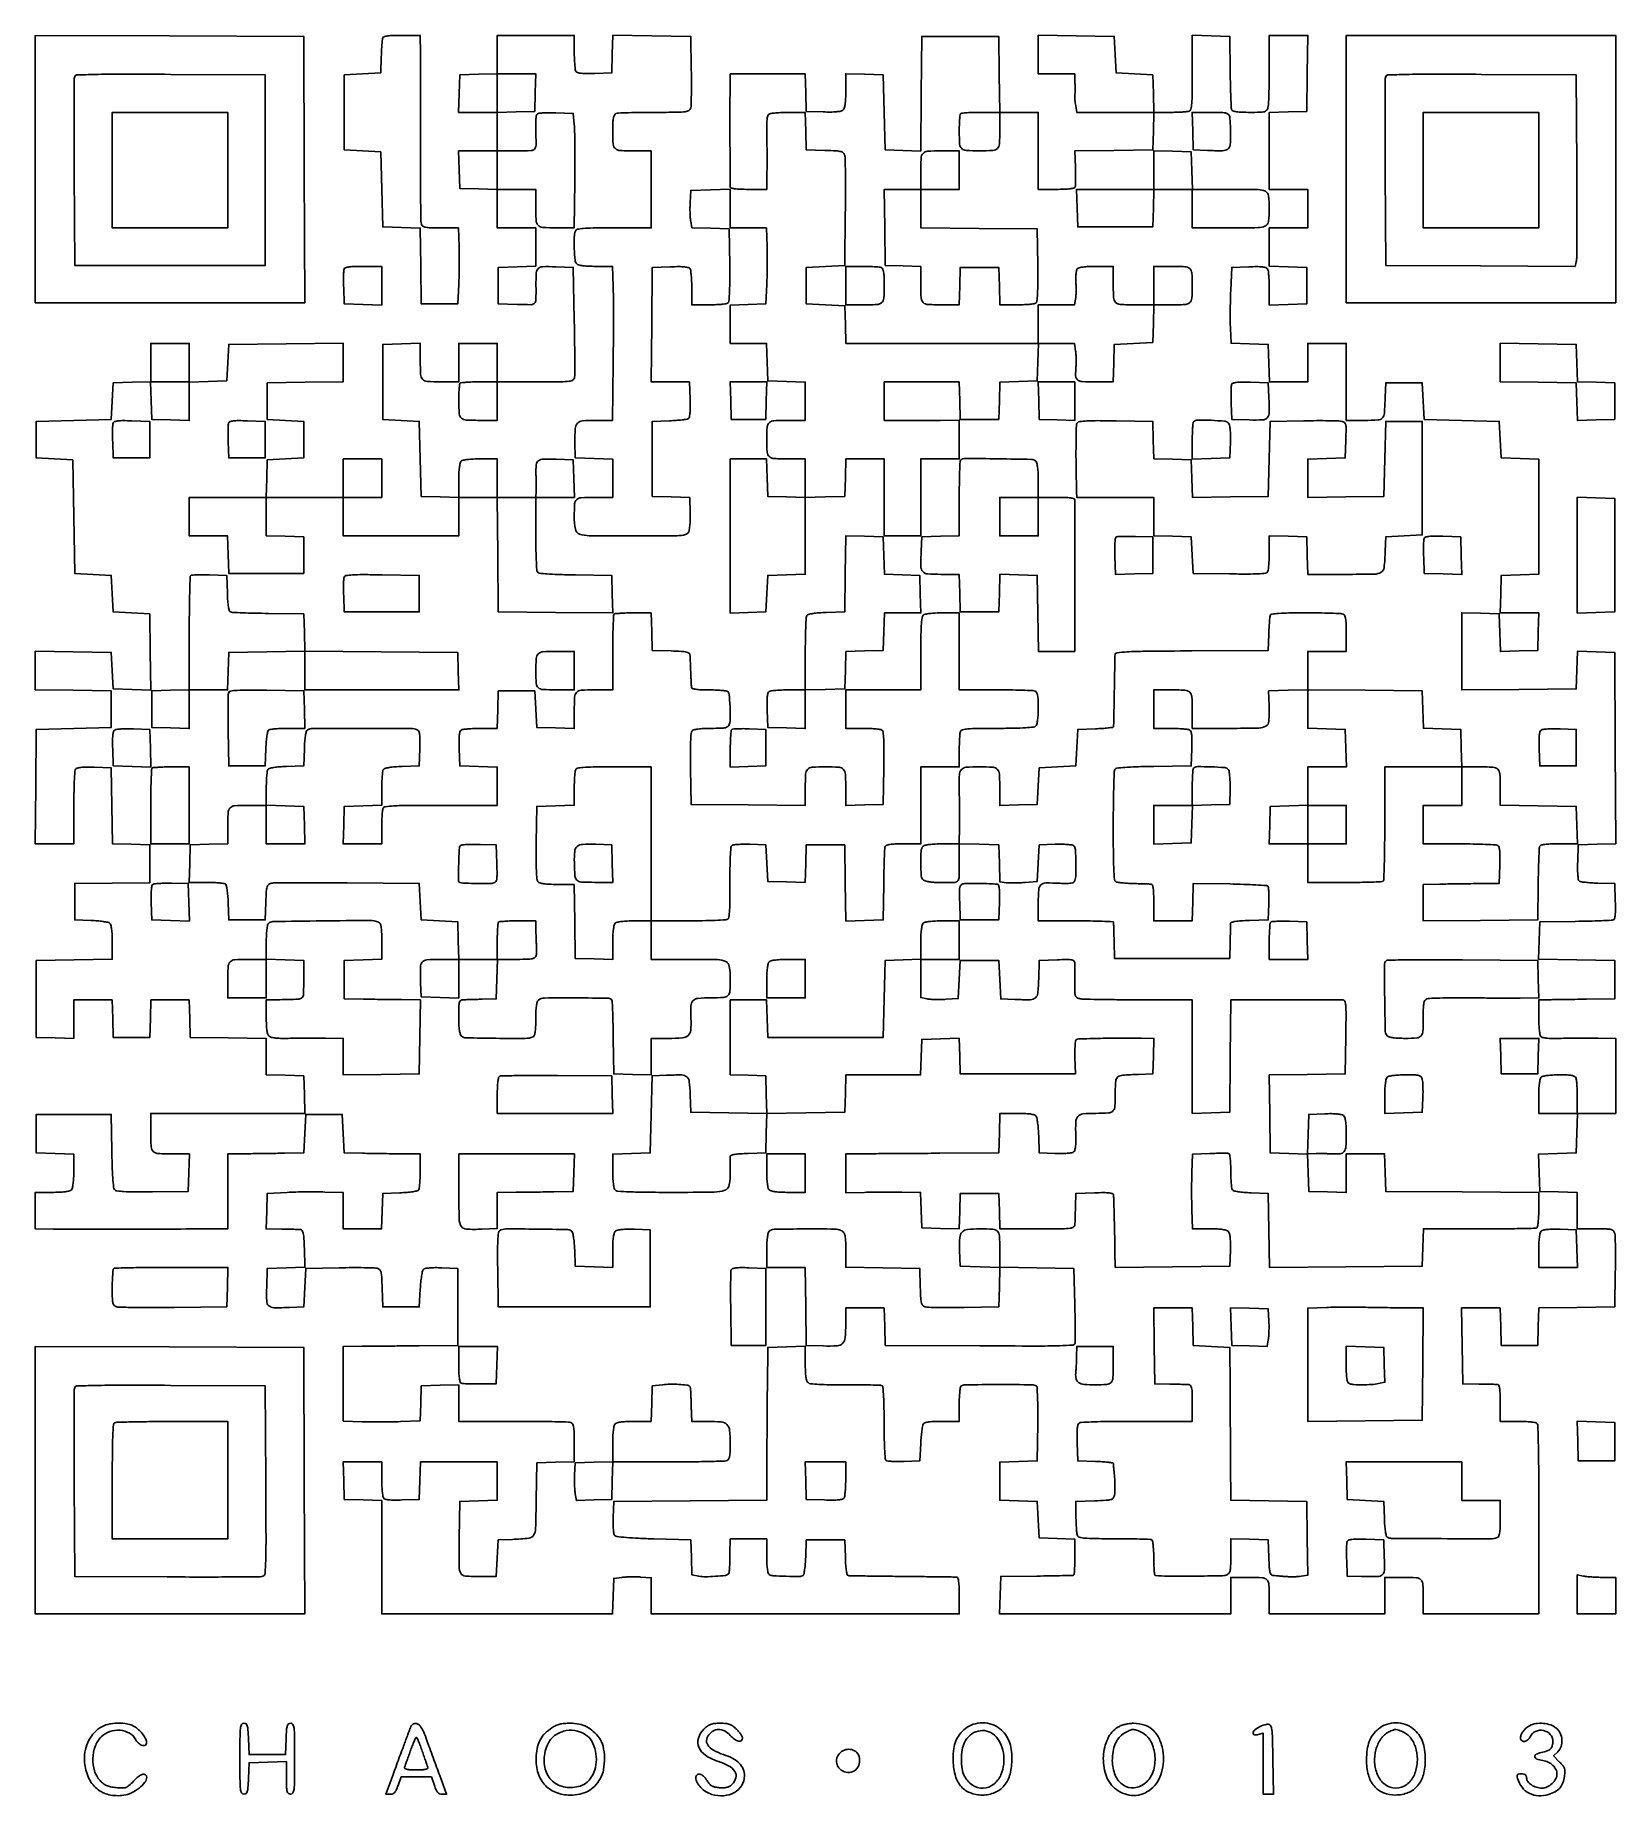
# Model space of a CAD drawing. Extents: x 156 to 936, y 100 to 969.
import ezdxf

# ---------------------------------------------------------------- set-up
doc = ezdxf.new("R2010")
doc.units = 0

msp = doc.modelspace()

# ---------------------------------------------------------------- linework, layer by layer
for points in [[(384, 959.537526), (384, 950.075052), (374.75, 949.787526), (365.5, 949.5), (365.212474, 940.25), (364.924948, 931), (374.462474, 931), (384, 931), (384, 921.5), (384, 912), (374.462474, 912), (364.924948, 912), (365.212474, 902.75), (365.5, 893.5), (374.75, 893.212474), (384, 892.924948), (384, 883.462474), (384, 874), (393.5, 874), (403, 874), (403, 864.537526), (403, 855.075052), (393.75, 854.787526), (384.5, 854.5), (384.5, 845.5), (384.5, 836.5), (393.75, 836.212474, 0.007018), (400.734894, 836.09345, 0.198588), (402.376272, 836.766365, 0.195088), (403.0778, 838.405876, 0.006738), (403.116842, 845.5, -0.014278), (403.247849, 851.864475, -0.191961), (404.198525, 853.945925, -0.187666), (406.330382, 854.8273, -0.013549), (412.829377, 854.787775), (421.5, 854.5), (422, 828.5, -0.001299), (422.168411, 818.374174, -0.001911), (422.259257, 809.476562, -0.000883), (422.294296, 801.894655, -0.035999), (422.180449, 800.25, -0.216721), (421.348663, 798.946339, -0.115428), (419.512334, 798.283934, -0.027575), (415.504059, 798.038244, -0.001521), (402.930449, 798), (384, 798), (384, 807.5), (384, 817), (374.5, 817), (365, 817), (365, 807.5), (365, 798), (356.106989, 798, -0.014805), (349.348064, 798.200175, -0.19591), (347.141331, 799.255648, -0.174856), (346.170226, 801.607881, -0.01133), (346, 809.119313), (346, 817.075052), (336.75, 816.787526), (327.5, 816.5), (327.5, 798), (327.5, 779.5), (336.5, 779), (345.5, 778.5), (346, 760), (346.5, 741.5), (355.75, 741.212474), (365, 740.924948), (365, 731.462474), (365, 722), (336.5, 722), (308, 722), (308, 731.5), (308, 741), (317.5, 741), (327, 741), (327, 750.5), (327, 760), (317.5, 760), (308, 760), (308, 750.5), (308, 741), (288.962474, 741), (269.924948, 741), (270.212474, 750.25), (270.5, 759.5), (279.5, 760), (288.5, 760.5), (288.5, 769.5), (288.5, 778.5), (279.5, 779), (270.5, 779.5), (270.5, 788.5), (270.5, 797.5), (289.25, 797.772065), (308, 798.044131), (308, 807.537639), (308, 817.031147), (279.75, 816.765573), (251.5, 816.5), (251, 807.5), (250.5, 798.5), (241.25, 798.212474), (232, 797.924948), (232, 807.462474), (232, 817), (222.5, 817), (213, 817), (213, 807.537526), (213, 798.075052), (203.75, 797.787526), (194.5, 797.5), (194, 788.5), (193.5, 779.5), (175, 779), (156.5, 778.5), (156.5, 769.5), (156.5, 760.5), (165.5, 760), (174.5, 759.5), (175, 731.5), (175.5, 703.5), (184.5, 703), (193.5, 702.5), (194, 693.5), (194.5, 684.5), (203.5, 684), (212.5, 683.5), (212.772204, 664.71218), (213.044409, 645.924361), (203.772204, 646.21218), (194.5, 646.5), (194, 655.5), (193.5, 664.5), (174.75, 664.772065), (156, 665.044131), (156, 655.544131), (156, 646.044131), (174.75, 645.772065), (193.5, 645.5), (193.5, 636.5), (193.5, 627.5), (175, 627), (156.5, 626.5), (156.234427, 598.25), (155.968853, 570), (165.484427, 570), (175, 570), (175.015313, 587.75, -0.004304), (175.080621, 594.645645, -0.006444), (175.267102, 600.665785, -0.002999), (175.521621, 605.767033, -0.128063), (175.850966, 606.793098, -0.187221), (176.659703, 607.389362, -0.039341), (178.4185, 607.721251, -0.027159), (181.085459, 607.864234, -0.008519), (185.085653, 607.793098), (193.5, 607.5), (193.771928, 588.787236), (194.043857, 570.074471), (203.271928, 569.787236), (212.5, 569.5), (212.5, 560.141962), (212.5, 550.783925), (194, 550.641962), (175.5, 550.5), (175.5, 541.5), (175.5, 532.5), (183.452616, 532.204288, -0.011934), (186.592986, 532.012379, -0.0156), (189.450258, 531.679152, -0.013166), (191.789339, 531.268892, -0.123819), (192.702616, 530.831844, -0.156497), (193.288032, 529.913663, -0.030117), (193.678965, 527.953999, -0.024212), (193.924697, 525.177532, -0.009965), (194, 521.399621), (194, 513.044131), (175.25, 512.772065), (156.5, 512.5), (156.5, 493.5), (156.5, 474.5), (165.75, 474.212474), (175, 473.924948), (175, 483.462474), (175, 493), (184.462474, 493), (193.924948, 493), (194.212474, 483.75), (194.5, 474.5), (203.5, 474.5), (212.5, 474.5), (212.787526, 483.75), (213.075052, 493), (222.5, 493), (231.924948, 493), (232.212474, 483.75), (232.5, 474.5), (251.25, 474.227935), (270, 473.955869), (270, 465.015461), (270, 456.075052), (279.25, 455.787526), (288.5, 455.5), (288.787526, 446.25), (289.075052, 437), (251.037526, 437), (213, 437), (213, 427.606989, 0.01333), (213.190859, 420.449516, 0.191194), (214.23551, 418.178583, 0.180709), (216.578687, 417.176112, 0.011676), (224.119313, 417), (232.075052, 417), (231.787526, 407.75), (231.5, 398.5), (213.846114, 398.281726, -0.00339), (205.061127, 398.232672, -0.014022), (199.754039, 398.387882, -0.017091), (196.307264, 398.704002, -0.190359), (195.119906, 399.355522, -0.151166), (194.646402, 400.498777, -0.005669), (194.265154, 405.179791, -0.00903), (193.956751, 411.120153, -0.004635), (193.773792, 418.573796), (193.5, 436.5), (175, 436.5), (156.5, 436.5), (156.5, 427), (156.5, 417.5), (165.75, 417.212474), (175, 416.924948), (175, 408.662474, -0.011159), (174.921656, 405.152513, -0.02038), (174.677383, 402.298731, -0.021131), (174.310039, 400.138013, -0.144682), (173.8, 399.2, -0.144849), (172.860329, 398.689458, -0.021091), (170.693122, 398.322289, -0.020332), (167.828493, 398.07823, -0.011084), (164.3, 398), (156, 398), (156, 389), (156, 380), (164.75, 379.915276, 0.002096), (174.230482, 379.863228, 0.00041), (191.289082, 379.855092, 0.000425), (211.59058, 379.879342, 0.00035), (233.25, 379.938819), (251, 380), (251, 398.5), (251, 417), (260.25, 417.079024, 0.00076), (264.478045, 417.121575, 0.000437), (269.573437, 417.185059, 0.000437), (274.692568, 417.257785, 0.000729), (279, 417.329024), (288.5, 417.5), (289, 427), (289.5, 436.5), (298.5, 436.5), (307.5, 436.5), (308, 427), (308.5, 417.5), (317.5, 417.301866, 0.001399), (321.648335, 417.222149, 0.000771), (326.720312, 417.146698, 0.000769), (331.863499, 417.086031, 0.001235), (336.25, 417.051866), (346, 417), (345.984687, 408.75, -0.008579), (345.922928, 405.502124, -0.011582), (345.748704, 402.569165, -0.008725), (345.505619, 400.145071, -0.112667), (345.202843, 399.293967, -0.192561), (344.466763, 398.763838, -0.02067), (342.36687, 398.333008, -0.020911), (339.539342, 397.994333, -0.010674), (335.968156, 397.793967), (327.5, 397.5), (327.211067, 388.75), (326.922134, 380), (317.461067, 380), (308, 380), (308, 388.929031), (308, 397.858062), (298.982623, 398.179031, 0.007263), (294.828656, 398.266501, 0.004019), (289.755142, 398.25884, 0.004007), (284.613733, 398.168542, 0.006439), (280.232623, 398), (270.5, 397.5), (270.211067, 388.75), (269.922134, 380), (277.711067, 379.88465, -0.001328), (280.803527, 379.830637, -0.001697), (283.652626, 379.763631, -0.001313), (286.040829, 379.693081, -0.014343), (287, 379.63465, -0.259765), (287.764225, 379.114256, -0.069051), (288.254979, 377.666385, -0.033068), (288.577661, 375.051957, -0.006386), (288.787023, 370.288016), (289.074046, 361.076031), (279.787023, 360.788016), (270.5, 360.5), (270.21285, 351.278376, 0.015937), (270.218029, 344.311888, 0.205359), (271.296927, 342.006436, 0.182581), (273.775708, 341.054051, 0.012183), (281.520917, 341.199088), (288.5, 341.5), (289, 351), (289.5, 360.5), (306, 360.785515, -0.003277), (312.481673, 360.855189, -0.004518), (318.303077, 360.827014, -0.002906), (323.186613, 360.730855, -0.054074), (324.712602, 360.52585, -0.131433), (325.942081, 359.84946, -0.13999), (326.633757, 358.664351, -0.049911), (326.982731, 356.361414, -0.00489), (327.212602, 350.740334), (327.5, 341.5), (336.5, 341.5), (345.5, 341.5), (346, 350.204417, -0.010967), (346.271312, 353.618011, -0.015042), (346.674739, 356.672229, -0.01172), (347.140547, 359.163406, -0.145803), (347.594857, 359.999274, -0.155444), (348.454858, 360.441502, -0.019595), (350.55462, 360.710369, -0.019943), (353.29015, 360.842568, -0.011423), (356.594857, 360.794857), (364.5, 360.5), (364.5, 341.5), (364.5, 322.5), (345.5, 322.293811, -0.000261), (337.547336, 322.21166, -0.00024), (329.364062, 322.135321, -0.000239), (322.063258, 322.074205, -0.000789), (317.25, 322.043811), (308, 322), (308, 303.570969), (308, 285.141938), (317.25, 284.820969, 0.005721), (321.492642, 284.722333, 0.003235), (326.635835, 284.694904, 0.003229), (331.822952, 284.734299, 0.0053), (336.212417, 284.842533), (345.924833, 285.185066), (346.212417, 293.842533), (346.5, 302.5), (355.75, 302.787526), (365, 303.075052), (365, 294.037526), (365, 285), (374.75, 284.919485, 0.001468), (379.651076, 284.8934, 0.000528), (386.625402, 284.88412, 0.000524), (394.267685, 284.890033, 0.000622), (401.485412, 284.912156, -0.003107), (408.121255, 284.899508, -0.00446), (413.999707, 284.799326, -0.002447), (418.960064, 284.646228, -0.068), (420.235412, 284.425283, -0.180925), (421.160473, 283.699438, -0.093289), (421.688142, 282.303798, -0.038371), (421.941955, 279.7413, -0.005506), (422, 274.470138), (422, 265.075052), (412.75, 264.787526), (403.5, 264.5), (403.227493, 246.263403, -0.003798), (402.906799, 232.036086, -0.12848), (401.960325, 228.813785, -0.236188), (399.5988, 227.314503, -0.016371), (391.5, 226.754332), (384.5, 226.5), (384, 217.5), (383.5, 208.5), (376, 208.436569, -0.017451), (368.245466, 208.641659, -0.253495), (365.995454, 210.045638, -0.129598), (365.161499, 213.197861, -0.003636), (365.252122, 227.366077), (365.5, 245.5), (374.75, 245.787526), (384, 246.075052), (384, 255.537526), (384, 265), (365.037526, 265), (346.075052, 265), (345.787526, 255.75), (345.5, 246.5), (337.085653, 246.206902, -0.008519), (333.085459, 246.135766, -0.027159), (330.4185, 246.278749, -0.039341), (328.659703, 246.610638, -0.187221), (327.850966, 247.206902, -0.110402), (327.527533, 248.105717, -0.00954), (327.267102, 250.54359, -0.012203), (327.081041, 253.495888, -0.00917), (327.015313, 256.75), (327, 265), (317.462474, 265), (307.924948, 265), (308.212474, 255.75), (308.5, 246.5), (317.75, 246.212474), (327, 245.924948), (327, 217.962474), (327, 190), (383.961067, 190), (440.922134, 190), (441.211067, 198.75), (441.5, 207.5), (445.5, 208, -0.018196), (447.405027, 208.168015, -0.00864), (449.867188, 208.252501, -0.008551), (452.447733, 208.252288, -0.011993), (454.75, 208.15745), (460, 207.814901), (460, 198.90745), (460, 190), (536, 190), (612, 190), (612, 199, 0.007415), (611.936953, 203.251367, 0.026676), (611.712178, 205.953377, 0.039917), (611.344258, 207.629118, 0.30546), (610.75, 208.111602, 0.018757), (609.787775, 208.161236, 0.000161), (602.376562, 208.262824, 0.000565), (593.864083, 208.367145, 0.000365), (584, 208.46968, -0.000477), (574.138626, 208.574407, -0.000742), (565.634874, 208.685443, -0.000205), (558.224408, 208.796239, -0.025329), (557.288933, 208.858078, -0.299206), (556.720968, 209.334639, -0.031037), (556.30482, 211.118603, -0.024927), (555.986393, 213.821367, -0.008606), (555.788933, 217.75), (555.5, 226.5), (546, 226.5), (536.5, 226.5), (536.206033, 218.031844, -0.010619), (536.021865, 214.742893, -0.015725), (535.708816, 211.872224, -0.010846), (535.328581, 209.542138, -0.211515), (534.926184, 208.954379, -0.139559), (533.110527, 208.439647, -0.006361), (526.589705, 208.529639, -0.006797), (520.107803, 208.78979, -0.125622), (518.16335, 209.399044, -0.203244), (517.656175, 210.115211, -0.022214), (517.30575, 212.147517, -0.021519), (517.072951, 214.935892, -0.010066), (517, 218.559017), (517, 227), (508, 227), (499, 227), (498.847686, 219.75, -0.001375), (498.710064, 213.95783, -0.014902), (498.578452, 211.622929, -0.037607), (498.371024, 210.348027, -0.138101), (497.975115, 209.641781, -0.17018), (496.572822, 208.967389, -0.009333), (491.637215, 208.509674, -0.014945), (486.703729, 208.292859, -0.049911), (483.478984, 208.56992), (480.074824, 209.208545), (479.787412, 217.854272), (479.5, 226.5), (461.296954, 227, -0.004499), (453.668014, 227.278269, -0.009253), (447.70405, 227.660268, -0.005616), (443.04053, 228.098526, -0.172135), (442.002097, 228.594857, -0.155459), (441.558898, 229.455479, -0.019699), (441.2896, 231.552623, -0.019993), (441.157307, 234.287199, -0.011411), (441.205143, 237.594857), (441.5, 245.5), (479.25, 245.762025), (517, 246.02405), (517.065667, 264.762025, -0.000494), (517.104061, 273.310126, -0.000286), (517.166192, 283.57697, -0.000286), (517.240265, 293.868697, -0.000483), (517.315667, 302.5), (517.5, 321.5), (526.75, 321.787526), (536, 322.075052), (536, 313.659971, 0.009427), (536.074586, 309.704447, 0.026551), (536.325344, 306.950333, 0.036903), (536.741675, 305.067877, 0.147721), (537.385907, 304.094689, 0.149924), (538.667159, 303.560379, 0.010229), (542.641237, 303.253747, 0.011389), (548.143877, 303.067844, 0.004278), (555.857132, 303.049045, -0.003385), (562.476946, 303.04474, -0.00518), (568.215183, 302.942703, -0.001985), (573.129308, 302.78486, -0.130101), (573.934944, 302.540207, -0.240971), (574.365939, 301.828153, -0.004336), (574.653035, 297.255029, -0.009071), (574.858125, 291.542008, -0.004527), (574.920991, 284.306133, 0.004708), (574.982693, 277.488441, 0.007277), (575.177167, 271.600801, 0.002934), (575.445066, 266.592409, 0.183543), (575.80213, 265.79787, 0.169772), (576.501918, 265.460643, 0.011354), (578.751122, 265.257628, 0.015329), (581.501901, 265.156758, 0.01082), (584.594857, 265.205143), (592.5, 265.5), (593, 274, -0.007979), (593.250516, 277.346792, -0.010698), (593.590774, 280.370313, -0.008061), (593.967402, 282.869389, -0.102535), (594.309017, 283.75, -0.188703), (595.094335, 284.314643, -0.029014), (597.016762, 284.689017, -0.024001), (599.77099, 284.92738, -0.009585), (603.559017, 285), (612, 285), (612, 293.440983, -0.011152), (612.073155, 296.720542, -0.016548), (612.296206, 299.585493, -0.011692), (612.609441, 301.905993, -0.218287), (613.008361, 302.505167, -0.138105), (614.986861, 303.072168, -0.001107), (631.494396, 303.111997, -0.001107), (648.002476, 303.07872, -0.138206), (649.979807, 302.51248, -0.244663), (650.40953, 301.791223, -0.004354), (650.636037, 297.145455, -0.008968), (650.765573, 291.277934, -0.004232), (650.7328, 283.701613), (650.5, 265.5), (641.25, 265.212474), (632, 264.924948), (632, 255.5), (632, 246.075052), (641.25, 245.787526), (650.5, 245.5), (651, 236.5), (651.5, 227.5), (660.25, 227.211067), (669, 226.922134), (669.096892, 222.211067, -0.007791), (669.119138, 217.746869, -0.009351), (668.996091, 213.548319, -0.004265), (668.787109, 209.855326, -0.179335), (668.469164, 209.143275, -0.193969), (668.13317, 208.996136, -0.000514), (662.990814, 208.849251, -0.003011), (657.16305, 208.723901, -0.00186), (650.309942, 208.643275), (632.5, 208.5), (632.212474, 199.25), (631.924948, 190), (688.962474, 190), (746, 190), (746, 199), (746, 208), (754.893011, 208, -0.014293), (761.629342, 207.807402, -0.190034), (763.840438, 206.785965, -0.179949), (764.821795, 204.50542, -0.01257), (765, 197.418213), (765, 190), (793.5, 190), (822, 190), (822, 199), (822, 208), (830.893011, 208, -0.014293), (837.629342, 207.807402, -0.190034), (839.840438, 206.785965, -0.179949), (840.821795, 204.50542, -0.01257), (841, 197.418213), (841, 190), (869.5, 190), (898, 190), (898.029372, 208.75, 0.000599), (898.044478, 249.645733, 0.004129), (897.862051, 269.72371, 0.002406), (897.574788, 282.687782, 0.249441), (896.720776, 284.193732, 0.112279), (895.86151, 284.500007, 0.008864), (893.435165, 284.746028, 0.011688), (890.498931, 284.922256, 0.008679), (887.25, 284.984687), (879, 285), (879, 294, 0.00751), (878.936346, 298.237571, 0.026394), (878.710774, 300.955089, 0.038587), (878.343036, 302.65759, 0.296216), (877.75, 303.162153, 0.023907), (876.916404, 303.229987, 0.001593), (874.517187, 303.302478, 0.002295), (871.655321, 303.366681, 0.001715), (868.5, 303.412153), (860.5, 303.5), (860.227935, 322.25), (859.955869, 341), (869.440409, 341), (878.924948, 341), (879.212474, 331.75), (879.5, 322.5), (888.5, 322.5), (897.5, 322.5), (897.787236, 331.728072), (898.074471, 340.956143), (916.787236, 341.228072), (935.5, 341.5), (935.785177, 358.5, 0.003227), (935.854068, 365.175971, 0.00446), (935.823778, 371.167188, 0.002845), (935.724896, 376.194714, 0.054093), (935.516124, 377.75, 0.122337), (934.855448, 379.003761, 0.153853), (933.733241, 379.67194, 0.05326), (931.546285, 379.947431, 0.004723), (925.980948, 380), (917, 380), (917, 388.962474), (917, 397.924948), (907.75, 398.212474), (898.5, 398.5), (898.212977, 407.711984), (897.925954, 416.923969), (907.212977, 417.211984), (916.5, 417.5), (916.786212, 427.25), (917.072424, 437), (926.536212, 437), (936, 437), (936, 455.5), (936, 474), (927.25, 474.122144, 0.003161), (923.223834, 474.152891, 0.001758), (918.315837, 474.142088, 0.001753), (913.348323, 474.096273, 0.002836), (909.123063, 474.018516, -0.007207), (904.532694, 473.974178, -0.026256), (901.624046, 474.140898, -0.040433), (899.757572, 474.500978, -0.18574), (898.888375, 475.146372, -0.108865), (898.550601, 476.077688, -0.010099), (898.278091, 478.525809, -0.012622), (898.083802, 481.491543, -0.00958), (898.015313, 484.75), (898, 493), (902.75, 493.079845, -0.000725), (905.429142, 493.120996, -0.000144), (910.217187, 493.186218, -0.000153), (915.791769, 493.258844, -0.000142), (921.5, 493.329845), (935.5, 493.5), (935.5, 503), (935.5, 512.5), (916.712768, 512.772202), (897.925536, 513.044404), (898.212768, 522.272202), (898.5, 531.5), (916, 531.739724, 0.002537), (922.79957, 531.867376, 0.003795), (928.738069, 532.054118, 0.001625), (933.807625, 532.268566, 0.080261), (934.789171, 532.47337, 0.235933), (935.395274, 533.135136, 0.042666), (935.724576, 534.821458, 0.027606), (935.86497, 537.499677, 0.007537), (935.789171, 541.733647), (935.5, 550.5), (927.165106, 550.634894, -0.010508), (923.902493, 550.756311, -0.014717), (920.997149, 551.011601, -0.010973), (918.622055, 551.343929, -0.157389), (917.872127, 551.727873, -0.168631), (917.507256, 552.48075, -0.011566), (917.281541, 554.874084, -0.015479), (917.164497, 557.802661, -0.010957), (917.207021, 561.092979), (917.5, 569.5), (926.759768, 569.787655), (936.019536, 570.07531), (935.759768, 617.287655), (935.5, 664.5), (926.288016, 664.787023), (917.076031, 665.074046), (916.788016, 655.787023), (916.5, 646.5), (888.25, 646.234427), (860, 645.968853), (860, 665.021953), (860, 684.075052), (869.25, 683.787526), (878.5, 683.5), (878.788016, 674.212977), (879.076031, 664.925954), (888.288016, 665.212977), (897.5, 665.5), (897.787526, 674.75), (898.075052, 684), (888.5, 684), (878.924948, 684), (879.212474, 693.25), (879.5, 702.5), (888.75, 702.787526), (898, 703.075052), (898, 731.5), (898, 759.924948), (888.75, 760.212474), (879.5, 760.5), (879, 769.5), (878.5, 778.5), (860, 779), (841.5, 779.5), (841, 788.5), (840.5, 797.5), (831.5, 797.5), (822.5, 797.5), (822.245668, 790.5, -0.009074), (821.810854, 782.52461, -0.165509), (820.832254, 780.214245, -0.199016), (818.706186, 779.189349, -0.014075), (811.980948, 779), (803, 779), (803, 798), (803, 817), (793.5, 817), (784, 817), (784, 807.5), (784, 798), (774.537526, 798), (765.075052, 798), (764.787526, 807.25), (764.5, 816.5), (755.327728, 816.786497), (746.155455, 817.072994), (745.827728, 824.299136, -0.009777), (745.7358, 827.865819, -0.003855), (745.743145, 832.777011, -0.003814), (745.832505, 838.085223, -0.00476), (746, 843.012639), (746.5, 854.5), (754.914347, 854.793098, -0.008519), (758.914541, 854.864234, -0.027159), (761.5815, 854.721251, -0.039341), (763.340297, 854.389362, -0.187221), (764.149034, 853.793098, -0.110544), (764.472502, 852.893389, -0.009485), (764.732898, 850.445387, -0.01216), (764.918962, 847.480966, -0.009129), (764.984687, 844.212474), (765, 835.924948), (774.25, 836.212474), (783.5, 836.5), (783.5, 845.5), (783.5, 854.5), (774.25, 854.787526), (765, 855.075052), (765, 864.537526), (765, 874), (774.5, 874), (784, 874), (784, 883.5), (784, 893), (774.5, 893), (765, 893), (765, 911.962474), (765, 930.924948), (774.25, 931.212474), (783.5, 931.5), (783.772065, 950.25), (784.044131, 969), (774.522065, 969), (765, 969), (764.986345, 952.25, -0.003326), (764.937207, 945.669859, -0.004581), (764.799577, 939.759375, -0.00296), (764.609358, 934.80344, -0.054442), (764.369714, 933.25, -0.115537), (763.701055, 932.002083, -0.152244), (762.60448, 931.334761, -0.055858), (760.512101, 931.055, -0.005329), (755.351984, 931, -0.008726), (751.44075, 931.06826, -0.026982), (748.809816, 931.302644, -0.03739), (747.089491, 931.68292, -0.232059), (746.445833, 932.28056, -0.080582), (746.242378, 933.256186, -0.001617), (746.032039, 938.316604, -0.003792), (745.849894, 944.24331, -0.002533), (745.727218, 951.03056), (745.5, 968.5), (736.25, 968.787526), (727, 969.075052), (727, 950.644515, -0.002466), (726.948949, 940.291687, -0.018261), (726.72031, 935.365513, -0.036185), (726.288709, 932.60758, -0.249177), (725.418213, 931.606989, -0.068336), (724.40135, 931.368953, -0.007357), (721.986123, 931.178303, -0.008933), (719.089223, 931.044388, -0.007082), (715.955738, 931), (708.075052, 931), (707.787526, 940.25), (707.5, 949.5), (698.5, 950), (689.5, 950.5), (689, 959.5), (688.5, 968.5), (669.75, 968.772065), (651, 969.044131), (651, 959.522065), (651, 950), (660, 950), (669, 950), (669.118483, 945.25, -0.004476), (669.149212, 943.32793, -0.005043), (669.143574, 941.480635, -0.004633), (669.108381, 939.910144, -0.027177), (669.037521, 939.088333, 0.045642), (669.000227, 938.329926, 0.011884), (669.080631, 937.110708, 0.01198), (669.239271, 935.719961, 0.011978), (669.464351, 934.338333), (670.090626, 931), (689.082839, 931), (708.075052, 931), (707.787526, 921.75), (707.5, 912.5), (688.299504, 912.228581), (669.099009, 911.957161), (669.367925, 903.728581, -0.005237), (669.439912, 900.485678, -0.007057), (669.432883, 897.549958, -0.005), (669.36789, 895.098856, -0.07301), (669.211432, 894.25, -0.248879), (668.590519, 893.665831, -0.033443), (666.773449, 893.297099, -0.025199), (664.006042, 893.066989, -0.008143), (659.893011, 893), (651, 893), (651, 912), (651, 931), (641.522065, 931), (632.044131, 931), (631.772065, 949.75), (631.5, 968.5), (612.5, 968.5), (593.5, 968.5), (593.234361, 940.211295), (592.968722, 911.92259), (584.234361, 912.211295), (575.5, 912.5), (575, 931), (574.5, 949.5), (565.25, 949.787526), (556, 950.075052), (556, 941.659971, -0.009351), (555.925518, 937.677666, -0.027014), (555.673722, 934.930979, -0.038246), (555.252328, 933.063112, -0.145956), (554.59692, 932.080436, -0.128993), (553.549085, 931.592049, -0.022589), (551.373366, 931.297825, -0.020484), (548.47591, 931.15782, -0.010573), (544.84692, 931.207992), (536.5, 931.5), (536.212474, 940.75), (535.924948, 950), (517.462474, 950), (499, 950), (498.889217, 941.25, 0.003195), (498.840739, 933.518809, 0.000418), (498.856458, 917.073442, 0.000348), (498.897828, 900.441389, 0.004515), (498.973444, 894.25, 0.321003), (499.419535, 893.653927, 0.0424), (501.049247, 893.28546, 0.027154), (503.725059, 893.062022, 0.007254), (508, 893), (517, 893), (517.122144, 901.75, 0.003161), (517.152891, 905.776166, 0.001758), (517.142088, 910.684163, 0.001753), (517.096273, 915.651677, 0.002836), (517.018516, 919.876937, -0.007207), (516.974178, 924.467306, -0.026256), (517.140898, 927.375954, -0.040433), (517.500978, 929.242428, -0.18574), (518.146372, 930.111625, -0.108718), (519.076736, 930.449362, -0.010157), (521.514786, 930.721909, -0.012665), (524.468397, 930.916195, -0.009623), (527.712474, 930.984687), (535.924948, 931), (536.212474, 921.75), (536.5, 912.5), (545.740334, 912.212602, -0.004884), (551.362685, 911.982744, -0.049944), (553.664238, 911.63388, -0.140288), (554.847519, 910.942171, -0.131587), (555.521428, 909.712602, -0.056301), (555.730175, 908.080612, -0.001383), (555.820768, 900.512452, -0.002981), (555.849584, 891.623174, -0.002023), (555.781094, 881.5), (555.5, 855.5), (546, 855), (536.5, 854.5), (536.5, 845.5), (536.5, 836.5), (546, 836), (555.5, 835.5), (555.787526, 826.25), (556.075052, 817), (603.575052, 817), (651.075052, 817), (650.787526, 807.75), (650.5, 798.5), (641.287036, 798.212964), (632.074071, 797.925929), (631.787036, 788.712964), (631.5, 779.5), (622, 779.5), (612.5, 779.5), (612.212474, 788.75), (611.924948, 798), (593.462474, 798), (575, 798), (575, 788.5), (575, 779), (584.25, 778.936029, 0.001589), (588.460878, 778.920287, 0.000932), (593.5, 778.926856, 0.000932), (598.539119, 778.952213, 0.001589), (602.75, 778.994633), (612, 779.117209), (612, 769.558604), (612, 760), (602.5, 760), (593, 760), (593, 741), (593, 722), (584, 722), (575, 722), (575, 741), (575, 760), (565.537526, 760), (556.075052, 760), (555.787526, 750.75), (555.5, 741.5), (545.75, 741.213788), (536, 740.927576), (536, 750.463788), (536, 760), (528.081787, 760, -0.011011), (520.641409, 760.163873, -0.16771), (518.279861, 761.097177, -0.201251), (517.212506, 763.225197, -0.016928), (517, 769.5, -0.016928), (517.212506, 775.774803, -0.201251), (518.279861, 777.902823, -0.16771), (520.641409, 778.836127, -0.011011), (528.081787, 779), (536, 779), (536, 788.462474), (536, 797.924948), (526.75, 798.212474), (517.5, 798.5), (517.212474, 807.75), (516.924948, 817), (507.962474, 817), (499, 817), (499, 826.461067), (499, 835.922134), (507.75, 836.211067), (516.5, 836.5), (517, 846, 0.006938), (517.166817, 850.307542, 0.004162), (517.251332, 855.426563, 0.004166), (517.250578, 860.521863, 0.007241), (517.15347, 864.75), (516.806941, 874), (507.90347, 874), (499, 874), (499, 883.536212), (499, 893.072424), (489.25, 892.786212), (479.5, 892.5), (479.189182, 886.5, 0.01107), (479.114145, 883.967232, 0.009693), (479.145678, 881.318687, 0.009789), (479.26743, 878.927266, 0.028489), (479.477551, 877.287018), (480.076737, 874.074036), (489.288368, 873.787018), (498.5, 873.5), (498.70215, 855.529444, -0.003484), (498.738974, 846.925716, -0.01266), (498.585869, 841.460522, -0.012181), (498.297723, 837.75897, -0.229542), (497.70215, 836.794757, -0.11277), (496.853202, 836.492903, -0.008689), (494.429694, 836.250591, -0.011553), (491.497598, 836.076896, -0.008552), (488.25, 836.015313), (480, 836), (479.984687, 844.25, 0.009158), (479.919039, 847.503986, 0.01219), (479.733216, 850.455895, 0.009524), (479.473134, 852.89348, 0.110447), (479.150117, 853.791346, 0.190691), (478.324421, 854.391596, 0.03736), (476.481964, 854.721257, 0.025891), (473.674656, 854.863419, 0.007874), (469.41543, 854.791346), (460.5, 854.5), (460.234427, 826.25), (459.968853, 798), (469.410953, 798), (478.853053, 798), (479.176526, 789.411138, -0.01006), (479.239114, 785.840081, -0.018519), (479.123985, 782.93641, -0.016737), (478.878599, 780.71732, -0.186268), (478.450164, 779.954815, -0.133819), (477.664035, 779.599494, -0.009207), (475.226481, 779.255902, -0.012606), (472.263521, 778.969351, -0.009116), (468.950164, 778.793676), (460.5, 778.5), (460.5, 760), (460.5, 741.5), (469.75, 741.212474), (479, 740.924948), (479.115385, 737.462474, -0.002929), (479.159672, 735.849747, -0.001534), (479.196875, 733.842102, -0.001525), (479.222423, 731.783482, -0.00234), (479.230769, 730, -0.045609), (478.737812, 724.607036, -0.285215), (476.955542, 722.647204, -0.068075), (472.803564, 722.05703, -0.001314), (451.106989, 722, -0.001998), (429.420502, 722.086678, -0.077024), (424.650272, 722.865001, -0.274565), (422.576588, 725.232241, -0.045899), (422, 731.5, -0.015844), (422.197642, 737.735543, -0.190499), (423.202154, 739.870043, -0.177094), (425.429165, 740.821854, -0.013336), (432.106989, 741), (441, 741), (441, 750.462474), (441, 759.924948), (431.75, 760.212474), (422.5, 760.5), (422.353887, 768, -0.017251), (422.457898, 774.92438, -0.17572), (423.552149, 777.531353, -0.18825), (426.026318, 778.736772, -0.020306), (432.505208, 779), (440.940048, 779), (441.220024, 807.25, 0.001219), (441.306194, 818.780511, 0.0013), (441.333682, 830.065625, 0.001233), (441.308145, 839.771779, 0.006062), (441.213788, 845.25), (440.927576, 855), (432.663788, 855, -0.011156), (429.153178, 855.07834, -0.020379), (426.299017, 855.322606, -0.02113), (424.138071, 855.689944, -0.144688), (423.2, 856.2, -0.177167), (422.370623, 857.986201, -0.011865), (422.025464, 863.705453, -0.01606), (422.000324, 869.379382, -0.084883), (422.606989, 872.418213, -0.24904), (423.606822, 873.288503, -0.036273), (426.359559, 873.72025, -0.018295), (431.276552, 873.948927, -0.002472), (441.606989, 874), (460, 874), (460, 893), (460, 912), (452.081787, 912, -0.011011), (444.641409, 912.163873, -0.16771), (442.279861, 913.097177, -0.201251), (441.212506, 915.225197, -0.016928), (441, 921.5, -0.007489), (441.06471, 925.820122, -0.036534), (441.316038, 928.251766, -0.072682), (441.790003, 929.676577, -0.18666), (442.581787, 930.393011, -0.081389), (443.755283, 930.635766, -0.0024), (448.809928, 930.821697, -0.004744), (454.781228, 930.955951, -0.003248), (461.562735, 931, 0.001759), (473.004716, 931.040259, 0.02945), (476.788185, 931.290026, 0.114312), (478.585378, 931.951023, 0.191542), (479.497562, 933.25, 0.052025), (479.699364, 934.796374, 0.002866), (479.797558, 939.685937, 0.004415), (479.829733, 945.515655, 0.003212), (479.766614, 952), (479.5, 968.5), (460.28781, 968.77146), (441.07562, 969.042921), (440.78781, 959.77146), (440.5, 950.5), (432.085653, 950.206902, -0.008519), (428.085459, 950.135766, -0.027159), (425.4185, 950.278749, -0.039341), (423.659703, 950.610638, -0.187221), (422.850966, 951.206902, -0.110402), (422.527533, 952.105717, -0.00954), (422.267102, 954.54359, -0.012203), (422.081041, 957.495888, -0.00917), (422.015313, 960.75), (422, 969), (403, 969), (384, 969)], [(327.488341, 967.75, 0.062379), (327.299299, 966.905307, 0.004511), (327.092081, 964.517187, 0.006263), (326.905777, 961.655284, 0.004694), (326.769726, 958.5), (326.5, 950.5), (317.5, 950), (308.5, 949.5), (308.5, 931), (308.5, 912.5), (317.5, 912), (326.5, 911.5), (327, 893), (327.5, 874.5), (336.728072, 874.212764), (345.956143, 873.925529), (346.228072, 855.212764), (346.5, 836.5), (355.5, 836.5), (364.5, 836.5), (365, 846, 0.006705), (365.168824, 850.307538, 0.004022), (365.25953, 855.426563, 0.004027), (365.267784, 860.521873, 0.007), (365.18138, 864.75), (364.86276, 874), (355.998768, 874, -0.005903), (351.007094, 874.058935, -0.041422), (348.589628, 874.31715, -0.100953), (347.271502, 874.859633, -0.16955), (346.561173, 875.80726, -0.07307), (346.330243, 877.225155, -0.00067), (346.177819, 887.935567, -0.002264), (346.074693, 900.267089, -0.00146), (346.06162, 914.55726, 0.000211), (346.085007, 929.343352, 0.000256), (346.093991, 943.218383, 0.000216), (346.090526, 954.899146, 0.001756), (346.067834, 960.25), (346, 969), (336.968615, 969, 0.008016), (332.790152, 968.933009, 0.024764), (329.976619, 968.702973, 0.032567), (328.124042, 968.334747, 0.245965)], [(269.5, 902.5), (269.5, 855.5), (222.5, 855.5), (175.5, 855.5), (175.239372, 901.5, -0.000997), (175.174287, 919.225103, -0.001596), (175.197198, 934.357597, -0.000282), (175.267665, 947.72814, -0.090314), (175.461789, 948.759906, -0.301449), (176.45055, 949.464468, -0.003096), (185.402033, 949.70934, -0.005599), (198.68089, 949.841585, -0.001079), (222.722417, 949.759906), (269.5, 949.5)], [(916.777529, 904.5, -0.001169), (916.844214, 887.089041, -0.00181), (916.812248, 872.054912, -0.000538), (916.723164, 858.995066, -0.057675), (916.505999, 857.240125), (915.956939, 854.980251), (869.22847, 855.240125), (822.5, 855.5), (822.239372, 901.5, -0.000997), (822.174287, 919.225103, -0.001596), (822.197198, 934.357597, -0.000282), (822.267665, 947.72814, -0.090314), (822.461789, 948.759906, -0.301449), (823.45055, 949.464468, -0.003096), (832.402033, 949.70934, -0.005599), (845.68089, 949.841585, -0.001079), (869.722417, 949.759906), (916.5, 949.5)], [(422, 925, -0.018421), (422.180524, 921.649104, -0.002351), (422.269153, 914.432813, -0.00275), (422.286979, 905.863654, -0.002286), (422.214139, 896.75), (421.928279, 874), (413.071128, 874, -0.014884), (406.342211, 874.200347, -0.195851), (404.139873, 875.254261, -0.174777), (403.170337, 877.602239, -0.011385), (403, 885.081787), (403, 893), (393.5, 893), (384, 893), (384, 902.5), (384, 912), (393.5, 912, 0.007971), (400.665664, 912.114241, 0.199587), (402.42151, 912.910769, 0.190239), (403.137858, 914.730986, 0.007139), (403.023295, 922.203715, -0.009677), (402.996153, 924.850321, -0.012841), (403.079876, 927.256644, -0.010184), (403.240856, 929.24394, -0.113579), (403.494714, 929.991447, -0.216716), (404.180392, 930.450935, -0.019625), (406.277794, 930.713026, -0.020153), (409.13141, 930.84087, -0.009414), (412.832337, 930.787732), (421.5, 930.5)], [(632, 922.106989, -0.013765), (631.815311, 915.399733, -0.183266), (630.831122, 913.181384, -0.185588), (628.628755, 912.18803, -0.01418), (622, 912, -0.013616), (615.411882, 912.179437, -0.177365), (613.197262, 913.130254, -0.189798), (612.197599, 915.258941, -0.015979), (612, 921.440322, -0.007555), (612.048362, 924.640807, -0.011152), (612.195833, 927.446011, -0.006592), (612.401283, 929.774411, -0.17274), (612.666667, 930.333333, -0.176136), (613.23702, 930.599551, -0.00536), (615.879167, 930.804167, -0.009979), (619.041783, 930.951687, -0.006664), (622.666667, 931), (632, 931)], [(745.357938, 929.25, -0.04618), (745.555401, 928.177958, -0.006216), (745.732809, 925.891216, -0.007132), (745.871055, 923.168499, -0.00595), (745.942199, 920.273287, -0.026319), (745.728089, 914.917752, -0.219571), (744.543062, 912.871215, -0.153903), (741.959053, 912.048499, -0.011481), (734.479083, 912.199088), (727.5, 912.5), (727.212474, 921.75), (726.924948, 931), (735.895087, 931, -0.005852), (740.897783, 930.941451, -0.039887), (743.351375, 930.687495, -0.096907), (744.681617, 930.162218, -0.183794)], [(612, 902.5), (612, 893), (602.5, 893), (593, 893), (593, 883.515335), (593, 874.030671), (621.75, 873.765335), (650.5, 873.5), (650.730064, 855.546696, -0.003387), (650.78284, 846.80929, -0.013149), (650.636558, 841.398754, -0.01367), (650.34579, 837.801929, -0.228051), (649.730064, 836.812009, -0.111897), (648.866517, 836.503563, -0.009006), (646.448917, 836.255659, -0.011797), (643.522741, 836.07817, -0.008781), (640.287526, 836.015313), (632.075052, 836), (631.787526, 845.25), (631.5, 854.5), (622, 854.5), (612.5, 854.5), (612.212474, 845.25), (611.924948, 836), (604.044262, 836, -0.011464), (596.594527, 836.17083, -0.175092), (594.251486, 837.140867, -0.19548), (593.199869, 839.34305, -0.014857), (593, 846.068056), (593, 854.922134), (584.25, 855.211067), (575.5, 855.5), (575.227935, 874.25), (574.955869, 893), (583.977935, 893), (593, 893), (593, 900.918213, -0.01141), (593.170753, 908.400012, -0.175208), (594.14255, 910.747254, -0.195511), (596.349521, 911.800362, -0.014768), (603.106989, 912), (612, 912)], [(726.787526, 902.25), (727.075052, 893), (745.430537, 893, -0.003742), (759.584568, 892.894065, -0.10968), (763.073018, 892.064546, -0.256472), (764.635047, 889.861378, -0.028661), (765, 883.5, -0.028723), (764.634279, 877.138828, -0.256607), (763.070165, 874.935046, -0.109502), (759.576702, 874.105813, -0.00373), (745.393011, 874), (727, 874), (727, 883.5), (727, 893), (717.537526, 893), (708.075052, 893), (707.787526, 883.75), (707.5, 874.5), (689, 874.5), (670.5, 874.5), (670.212474, 883.75), (669.924948, 893), (688.962474, 893), (708, 893), (708, 902.537526), (708, 912.075052), (717.25, 911.787526), (726.5, 911.5)], [(308.423642, 853.661609, 0.079281), (308.235027, 852.7687, 0.006579), (308.147568, 850.392336, 0.008656), (308.129541, 847.539392, 0.006569), (308.205027, 844.411609), (308.5, 836.5), (317.75, 836.212474), (327, 835.924948), (327, 845.462474), (327, 855), (317.968615, 855, 0.007593), (313.620517, 854.933967, 0.027242), (310.854544, 854.698735, 0.041413), (309.106941, 854.304101, 0.228749)], [(573.418213, 854.393011, -0.18666), (574.209997, 853.676577, -0.072682), (574.683962, 852.251766, -0.036534), (574.93529, 849.820122, -0.007489), (575, 845.5, -0.016928), (574.787494, 839.225197, -0.201251), (573.720139, 837.097177, -0.16771), (571.358591, 836.163873, -0.011011), (563.918213, 836), (556, 836), (556, 845.5), (556, 855), (563.918213, 855, -0.00705), (567.066073, 854.955615, -0.008902), (569.9751, 854.821697, -0.007317), (572.400281, 854.631074, -0.06844)], [(688, 847.081787, 0.011759), (688.176663, 839.570915, 0.18106), (689.179831, 837.232644, 0.19079), (691.45107, 836.190353, 0.013298), (698.606989, 836), (708, 836), (708, 845.5), (708, 855), (715.918213, 855, -0.011011), (723.358591, 854.836127, -0.16771), (725.720139, 853.902823, -0.201251), (726.787494, 851.774803, -0.016928), (727, 845.5, -0.016886), (726.788072, 839.226554, -0.200859), (725.723091, 837.098366, -0.168061), (723.366652, 836.164374, -0.011089), (715.955738, 836), (708.075052, 836), (707.787526, 826.75), (707.5, 817.5), (698, 817), (688.5, 816.5), (688.212474, 807.25), (687.924948, 798), (679.079106, 798, -0.012707), (672.631505, 798.16388, -0.158051), (670.3736, 799.024946, -0.222186), (669.444298, 800.921137, -0.027845), (669.619302, 805.616031, 0.018886), (669.716443, 807.375094, 0.01144), (669.705014, 809.460647, 0.011455), (669.59866, 811.533267, 0.019726), (669.402751, 813.25), (668.824204, 817), (659.912102, 817), (651, 817), (651, 826.5), (651, 836), (659.920545, 836), (668.841089, 836), (669.39121, 838.75, 0.032903), (669.579898, 840.174913, 0.010561), (669.675413, 842.307813, 0.010484), (669.681763, 844.692589, 0.011544), (669.5862, 847, -0.018105), (669.524055, 849.197385, -0.022086), (669.631169, 851.251562, -0.021304), (669.86734, 852.941376, -0.124802), (670.237979, 853.75, -0.164744), (671.112103, 854.305536, -0.026797), (673.116148, 854.68265, -0.022988), (675.910929, 854.924865, -0.010121), (679.622445, 855), (688, 855)], [(384, 788.5), (384, 779), (376.081787, 779, -0.010973), (368.645885, 779.163215, -0.166948), (366.282706, 780.092708, -0.201813), (365.213878, 782.212898, -0.017167), (365, 788.440322, -0.007555), (365.048362, 791.640807, -0.011152), (365.195833, 794.446011, -0.006592), (365.401283, 796.774411, -0.17274), (365.666667, 797.333333, -0.174709), (366.23216, 797.599192, -0.005871), (368.732292, 797.804167, -0.010477), (371.733476, 797.951666, -0.007039), (375.166667, 798), (384, 798)], [(764.800912, 790.520917, -0.011928), (764.949111, 782.817355, -0.176334), (764.027485, 780.321246, -0.210428), (761.784833, 779.229016, -0.017872), (755.221282, 779.211486), (746.5, 779.5), (746.205027, 787.411609, -0.006757), (746.130652, 790.542211, -0.008847), (746.151984, 793.403842, -0.006825), (746.2445, 795.787219, -0.078651), (746.438673, 796.700781, -0.222283), (747.127059, 797.364206, -0.05328), (748.715903, 797.724548, -0.030281), (751.338027, 797.871594, -0.007113), (755.733647, 797.789171), (764.5, 797.5)], [(212.5, 769.5), (212.5, 760.5), (203.5, 760.5), (194.5, 760.5), (194.205027, 768.411609, -0.006757), (194.130652, 771.542211, -0.008847), (194.151984, 774.403842, -0.006825), (194.2445, 776.787219, -0.078651), (194.438673, 777.700781, -0.222283), (195.127059, 778.364206, -0.05328), (196.715903, 778.724548, -0.030281), (199.338027, 778.871594, -0.007113), (203.733647, 778.789171), (212.5, 778.5)], [(269.5, 769.5), (269.5, 760.5), (260.5, 760.5), (251.5, 760.5), (251.205027, 768.411609, -0.006757), (251.130652, 771.542211, -0.008847), (251.151984, 774.403842, -0.006825), (251.2445, 776.787219, -0.078651), (251.438673, 777.700781, -0.222283), (252.127059, 778.364206, -0.05328), (253.715903, 778.724548, -0.030281), (256.338027, 778.871594, -0.007113), (260.733647, 778.789171), (269.5, 778.5)], [(707.787036, 769.287036), (708.074071, 760.074071), (717.287036, 759.787036), (726.5, 759.5), (726.787816, 750.228074), (727.075632, 740.956148), (745.787816, 741.228074), (764.5, 741.5), (765, 760), (765.5, 778.5), (782, 778.785515, -0.003389), (788.487096, 778.853786, -0.004645), (794.325376, 778.821417, -0.003052), (799.219472, 778.718932, -0.053724), (800.788514, 778.506797, -0.112845), (802.070221, 777.861417, -0.168426), (802.715686, 776.798809, -0.056825), (802.920626, 774.727478, -0.00454), (802.788514, 769.221282), (802.5, 760.5), (793.25, 760.212474), (784, 759.924948), (784, 750.440409), (784, 740.955869), (802.75, 741.227935), (821.5, 741.5), (822, 760), (822.5, 778.5), (831.5, 778.5), (840.5, 778.5), (840.5, 750.5), (840.5, 722.5), (831.5, 722), (822.5, 721.5), (822.245668, 714.5, -0.016263), (821.68354, 706.347228, -0.239858), (820.17554, 704.005816, -0.128957), (816.943062, 703.106703, -0.003699), (802.518474, 703), (784.075052, 703), (783.787526, 712.25), (783.5, 721.5), (774.25, 721.787526), (765, 722.075052), (764.984687, 713.787526, -0.008999), (764.919842, 710.520418, -0.012025), (764.736403, 707.560284, -0.009306), (764.479856, 705.115421, -0.111039), (764.160966, 704.226208, -0.225497), (763.133477, 703.579568, -0.016205), (759.689515, 703.283582, -0.013907), (754.364497, 703.147687, -0.003244), (745.426279, 703.226208), (727.5, 703.5), (727, 712.5), (726.5, 721.5), (717.25, 721.787526), (708, 722.075052), (708, 731.537526), (708, 741), (689, 741), (670, 741), (669.925766, 743.75, -0.00333), (669.656249, 757.006554, -0.006429), (669.647639, 767.618864, -0.002961), (669.802263, 776.223171, -0.155096), (670.335604, 777.772015, -0.206802), (671.448298, 778.414389, -0.015823), (674.975906, 778.711673, -0.013601), (680.394784, 778.848428, -0.003263), (689.390715, 778.772015), (707.5, 778.5)], [(744.921326, 777.594796, -0.126804), (745.405224, 776.568167, -0.023545), (745.701133, 774.485252, -0.021342), (745.842502, 771.735348, -0.01153), (745.793771, 768.344796), (745.5, 760.5), (736.25, 760.212474), (727, 759.924948), (727, 768.795808, -0.007009), (727.048332, 772.243385, -0.010438), (727.195833, 775.256685, -0.00583), (727.400781, 777.767459, -0.174822), (727.666667, 778.333333, -0.1982), (729.641278, 779.154415, -0.011379), (736.346099, 779.02018, -0.011327), (743.040061, 778.581573, -0.200106)], [(384, 750.5), (384, 741), (393.5, 741), (403, 741), (403.124079, 744.25, 0.007401), (403.161314, 745.843892, 0.00301), (403.166813, 748.014063, 0.002977), (403.144782, 750.347699, 0.003791), (403.09532, 752.5, -0.031845), (403.247106, 757.082568, -0.214039), (404.347721, 759.011565, -0.153052), (406.762495, 759.83017, -0.014479), (413.085653, 759.793098), (421.5, 759.5), (421.787526, 750.25), (422.075052, 741), (412.537526, 741), (403, 741), (403.015313, 723.25, 0.00423), (403.07958, 716.355971, 0.006344), (403.262913, 710.340994, 0.002911), (403.512956, 705.24006, 0.128384), (403.836703, 704.22998, 0.221207), (404.84524, 703.583751, 0.013639), (408.478064, 703.192918, 0.013232), (413.911841, 702.902306, 0.003535), (422.57139, 702.72998), (440.5, 702.5), (440.787733, 693.234363), (441.075465, 683.968725), (412.787733, 684.234363), (384.5, 684.5), (384.234427, 712.75), (383.968853, 741), (374.484427, 741), (365, 741), (365, 749.3, -0.011084), (365.07823, 752.828493, -0.020332), (365.322289, 755.693122, -0.021091), (365.689458, 757.860329, -0.144849), (366.2, 758.8, -0.144849), (367.139671, 759.310542, -0.021091), (369.306878, 759.677711, -0.020332), (372.171507, 759.92177, -0.011084), (375.7, 760), (384, 760)], [(649.8, 758.8, -0.144849), (650.310542, 757.860329, -0.021091), (650.677711, 755.693122, -0.020332), (650.92177, 752.828493, -0.011084), (651, 749.3), (651, 741), (660, 741, -0.007221), (664.279821, 740.938189, -0.027253), (666.950256, 740.715024, -0.04295), (668.570385, 740.346405, -0.324166), (669.009152, 739.75, -0.001742), (669.027544, 734.958246, -0.000023), (669.03666, 705.381938, -0.000029), (669.04256, 676.265765, -0.001337), (669.027332, 670.25), (669, 665), (660.022065, 665), (651.044131, 665), (650.772065, 683.75), (650.5, 702.5), (641.288016, 702.787023), (632.076031, 703.074046), (631.788016, 693.787023), (631.5, 684.5), (622, 684.5), (612.5, 684.5), (612.212474, 693.75), (611.924948, 703), (602.981526, 703, -0.016964), (596.260327, 703.228106, -0.202443), (593.988149, 704.374694, -0.176255), (593.057899, 706.883746, -0.012303), (593.199088, 714.520917), (593.5, 721.5), (602.75, 721.787526), (612, 722.075052), (612, 740.370859, -0.003407), (612.048122, 747.432124, -0.005378), (612.195833, 753.488107, -0.001627), (612.396751, 758.71825, -0.18811), (612.666667, 759.333333, -0.200552), (614.764103, 760.19438, -0.002013), (631.219579, 760.024309, -0.002069), (647.647247, 759.72038, -0.193036)], [(574.787018, 712.288393), (575.074036, 703.076786), (583.787018, 702.788393), (592.5, 702.5), (592.787526, 693.25), (593.075052, 684), (584.075052, 684), (575.075052, 684), (574.787526, 674.75), (574.5, 665.5), (565.287036, 665.212964), (556.074071, 664.925929), (555.787036, 655.712964), (555.5, 646.5), (545.75, 646.213788), (536, 645.927576), (536, 636.426262), (536, 626.924948), (526.75, 627.212474), (517.5, 627.5), (517.206902, 635.914347, -0.008519), (517.135766, 639.914541, -0.027159), (517.278749, 642.5815, -0.039341), (517.610638, 644.340297, -0.187221), (518.206902, 645.149034, -0.110402), (519.105717, 645.472467, -0.00954), (521.54359, 645.732898, -0.012203), (524.495888, 645.918959, -0.00917), (527.75, 645.984687), (536, 646), (536.015313, 663.75, -0.004029), (536.076779, 670.639681, -0.006075), (536.251635, 676.640759, -0.002676), (536.489647, 681.741212, -0.129255), (536.798312, 682.707902, -0.195149), (537.552989, 683.24575, -0.020215), (539.737125, 683.673305, -0.020298), (542.707636, 684.008289, -0.009786), (546.532999, 684.207902), (555.5, 684.5), (555.772202, 703.287232), (556.044404, 722.074464), (565.272202, 721.787232), (574.5, 721.5)], [(707.5, 712.5), (707.5, 703.5), (698.32191, 703.213426), (689.143821, 702.926852), (688.82191, 711.965977, -0.009168), (688.758081, 715.662979, -0.017593), (688.865559, 718.626305, -0.013728), (689.090675, 720.895314, -0.26399), (689.5, 721.442165, -0.092383), (690.218058, 721.608628, -0.004379), (692.703125, 721.695141, -0.00707), (695.670939, 721.730466, -0.005017), (699, 721.689614), (707.5, 721.5)], [(859.788029, 712.211971), (860.076058, 702.923942), (850.788029, 703.211971), (841.5, 703.5), (841.205027, 711.411609, -0.006757), (841.130652, 714.542211, -0.008847), (841.151984, 717.403842, -0.006825), (841.2445, 719.787219, -0.078651), (841.438673, 720.700781, -0.222283), (842.127059, 721.364206, -0.05328), (843.715903, 721.724548, -0.030281), (846.338027, 721.871594, -0.007113), (850.733647, 721.789171), (859.5, 721.5)], [(250.789612, 693.703415, 0.009092), (250.989793, 689.788974, 0.023653), (251.317872, 686.987394, 0.027582), (251.746466, 685.061932, 0.236839), (252.323085, 684.429515, 0.080844), (253.273815, 684.231768, 0.001539), (258.332354, 684.025995, 0.003696), (264.249913, 683.847322, 0.002462), (271.033473, 683.7261), (288.5, 683.5), (288.787367, 674.261989), (289.074734, 665.023977), (326.787367, 664.761989), (364.5, 664.5), (364.787526, 655.25), (365.075052, 646), (327.037526, 646), (289, 646), (289, 655.522065), (289, 665.044131), (270.25, 664.772065), (251.5, 664.5), (251.212474, 655.25), (250.924948, 646), (241.462474, 646), (232, 646), (232, 636.462474), (232, 626.924948), (222.75, 627.212474), (213.5, 627.5), (213.5, 636.5), (213.5, 645.5), (222.75, 645.787526), (232, 646.075052), (232, 673.870859, -0.002365), (232.050651, 684.577276, -0.003797), (232.206402, 693.70805, -0.000818), (232.416667, 701.705276, -0.191666), (232.702644, 702.369311, -0.179987), (233.290922, 702.638564, -0.007016), (235.709672, 702.781547, -0.011703), (238.626528, 702.84459, -0.007913), (241.952644, 702.785977), (250.5, 702.5)], [(345.5, 693.5), (345.5, 684.5), (327, 684.5), (308.5, 684.5), (308.205027, 692.411609, -0.006678), (308.130183, 695.541021, -0.008767), (308.150121, 698.398988, -0.006722), (308.240504, 700.779383, -0.078916), (308.432332, 701.684256, -0.271496), (309.329852, 702.401442, -0.021534), (312.482268, 702.72062, -0.015363), (317.664758, 702.861208, -0.002829), (327.227305, 702.772646), (345.5, 702.5)], [(460.212474, 674.75), (460.5, 665.5), (469.75, 665.212474, -0.005506), (474.89273, 664.995906, -0.039384), (477.358013, 664.669018, -0.103853), (478.610222, 664.113536, -0.224511), (479.107888, 663.212474, -0.004066), (479.163991, 662.189466, -0.000582), (479.259399, 660.093664, -0.000661), (479.366095, 657.614181, -0.000565), (479.472168, 655, 0.001221), (479.580273, 652.419418, 0.00156), (479.693112, 650.042187, 0.001207), (479.798745, 648.049697, 0.013194), (479.86428, 647.25, 0.293422), (480.337703, 646.66333, 0.042836), (481.898836, 646.288931, 0.028568), (484.399002, 646.056656, 0.008415), (488.25, 645.984687, -0.008235), (491.490258, 645.925298, -0.011313), (494.399547, 645.758058, -0.008174), (496.805196, 645.525448, -0.119644), (497.599523, 645.234687, -0.225837), (498.433769, 643.835097, -0.00971), (498.868094, 637.966932, -0.015632), (499.001945, 632.197989, -0.074957), (498.48679, 628.958379, -0.143773), (497.784402, 627.915941, -0.119677), (496.579011, 627.327614, -0.047842), (494.356641, 627.059116, -0.006156), (489.555057, 627, 0.010064), (485.806037, 626.924536, 0.024206), (483.04089, 626.678747, 0.029957), (481.085039, 626.288477, 0.156567), (480.170708, 625.70569, 0.155986), (479.689098, 624.511169, 0.007948), (479.444138, 620.283159, 0.010313), (479.323085, 614.614072, 0.004286), (479.383195, 606.95569), (479.669865, 589.5), (507.834933, 589.234427), (536, 588.968853), (536, 596.902639, -0.011304), (536.169299, 604.389939, -0.173772), (537.134058, 606.741495, -0.19669), (539.327102, 607.798003, -0.015132), (546, 608, -0.015154), (552.673736, 607.797685, -0.196922), (554.86665, 606.739793, -0.173567), (555.831005, 604.385305, -0.011258), (556, 596.880687), (556, 588.924948), (565.25, 589.212474), (574.5, 589.5), (574.773792, 607.426279, 0.003244), (574.852313, 616.364497, 0.013907), (574.716418, 621.689515, 0.016205), (574.420432, 625.133477, 0.225497), (573.773792, 626.160966, 0.110898), (572.885456, 626.479821, 0.009361), (570.450739, 626.736403, 0.012067), (567.502728, 626.919839, 0.009039), (564.25, 626.984687), (556, 627), (556, 636.5), (556, 646), (574.5, 646), (593, 646), (593, 663.8, -0.003861), (593.063952, 672.080768, -0.011908), (593.283708, 677.675375, -0.011288), (593.619714, 681.588868, -0.17093), (594.2, 682.8, -0.144849), (595.139671, 683.310542, -0.021091), (597.306878, 683.677711, -0.020332), (600.171507, 683.92177, -0.011084), (603.7, 684), (612, 684), (612, 665), (612, 646), (629.918213, 646, -0.003154), (636.898699, 645.955961, -0.004625), (643.0376, 645.821697, -0.002287), (648.240069, 645.635929, -0.081716), (649.418213, 645.393011, -0.180715), (650.202375, 644.69971, -0.075375), (650.678871, 643.347444, -0.038703), (650.933322, 641.063507, -0.008396), (651, 637.093011, -0.012415), (650.91981, 633.863816, -0.021121), (650.672007, 631.174718, -0.021703), (650.301898, 629.111853, -0.142062), (649.8, 628.2, -0.170757), (648.590883, 627.620179, -0.011367), (644.697868, 627.283912, -0.011967), (639.133877, 627.06403, -0.003891), (630.906989, 627, 0.002598), (620.994183, 626.948499, 0.01896), (616.248473, 626.719073, 0.037978), (613.592366, 626.284593, 0.246394), (612.606989, 625.418213, 0.06844), (612.368926, 624.400281, 0.007317), (612.178303, 621.9751, 0.008902), (612.044385, 619.066073, 0.00705), (612, 615.918213), (612, 608), (602.5, 608), (593, 608), (593, 589), (593, 570), (584.468615, 570, 0.008361), (580.431809, 569.932493, 0.027777), (577.788636, 569.696677, 0.04074), (576.092165, 569.306691, 0.228086), (575.432596, 568.684944, 0.080497), (575.224165, 567.686298, 0.001701), (575.013341, 562.634672, 0.003897), (574.832549, 556.711391, 0.002611), (574.713981, 549.934944), (574.5, 532.5), (565.272202, 532.212768), (556.044404, 531.925536), (555.772202, 550.712768), (555.5, 569.5), (546, 569.5), (536.5, 569.5), (536.211984, 560.212977), (535.923969, 550.925954), (526.711984, 551.212977), (517.5, 551.5), (517, 560.5), (516.5, 569.5), (508.594857, 569.794857, 0.012009), (505.494917, 569.835981, 0.016711), (502.722175, 569.713425, 0.013169), (500.462996, 569.477786, 0.165264), (499.703587, 569.103587, 0.181681), (499.287633, 568.186857, 0.004627), (499.023126, 563.572622, 0.008793), (498.849369, 557.862776, 0.004787), (498.826492, 550.847823, -0.003665), (498.818091, 542.579019, -0.013257), (498.634656, 537.318842, -0.013235), (498.322062, 533.769294, -0.226361), (497.717762, 532.804406, -0.129515), (496.740953, 532.49317, -0.002587), (491.49678, 532.253425, -0.005968), (485.332066, 532.077213, -0.003951), (478.25, 532.015313), (460, 532), (460, 522.5), (460, 513), (478.464816, 513, -0.004852), (492.7129, 512.861746, -0.107395), (496.724378, 511.908191, -0.248731), (498.530968, 509.460778, -0.037095), (499, 503.147529, -0.01664), (498.802592, 497.217351, -0.18753), (497.823934, 495.123936, -0.177848), (495.663455, 494.183072, -0.014677), (489.428195, 494, 0.019745), (483.04693, 493.747903, 0.18343), (480.596424, 492.588869, 0.185272), (479.54554, 490.101802, 0.020213), (479.589981, 483.776053, -0.030862), (479.508081, 478.032168, -0.196343), (478.22951, 475.475458, -0.161765), (475.367336, 474.270147, -0.019459), (468.428571, 474), (460, 474), (460, 464.962474), (460, 455.924948), (450.75, 456.212474), (441.5, 456.5), (441.2739, 473.966527, 0.002474), (441.152514, 480.7505, 0.003712), (440.973342, 486.669374, 0.001552), (440.766885, 491.728069, 0.080804), (440.568227, 492.682798, 0.3065), (438.930301, 493.826527, 0.002672), (422.929805, 493.97703, 0.003757), (407.272169, 493.922985, 0.17211), (404.295306, 492.830119, 0.156249), (403.712388, 491.916832, 0.030101), (403.321649, 489.968317, 0.024305), (403.075586, 487.214677, 0.010131), (403, 483.484544, -0.008485), (402.932472, 479.505567, -0.029938), (402.693038, 476.960375, -0.047055), (402.287569, 475.35703, -0.21907), (401.638146, 474.691385, -0.091114), (397.812831, 473.97678, -0.003568), (383.451258, 474.036831, -0.002223), (368.591133, 474.271087, -0.169731), (366.391223, 475.090277, -0.146962), (365.744039, 476.064776, -0.037386), (365.325972, 477.937269, -0.02677), (365.074684, 480.678945, -0.009468), (365, 484.622445, -0.004597), (365.048469, 489.894495, -0.060624), (365.318949, 491.821014, -0.19813), (365.991261, 492.702137, -0.125896), (367.25, 493.060483, 0.000031), (368.534784, 493.095099, 0.000006), (370.895312, 493.15887, 0.000006), (373.655049, 493.233491, 0.000006), (376.5, 493.310483), (383.5, 493.5), (383.786212, 503.25), (384.072424, 513), (374.536212, 513), (365, 513), (365, 503.462474), (365, 493.924948), (355.75, 494.212474), (346.5, 494.5), (346.199088, 501.479083, -0.012342), (346.058373, 509.122836, -0.177188), (346.993289, 511.629356, -0.201759), (349.275018, 512.773732, -0.016678), (356.056578, 513), (365.075052, 513), (364.787526, 522.25), (364.5, 531.5), (355.5, 532), (346.5, 532.5), (346, 541.5), (345.5, 550.5), (310, 550.754388, 0.001392), (296.234805, 550.814705, 0.002119), (284.278584, 550.78315, 0.000758), (273.973525, 550.696661, 0.054644), (272.288797, 550.495074, 0.127935), (271.064487, 549.853389, 0.143398), (270.372143, 548.720841, 0.052426), (270.019731, 546.524348, 0.005325), (269.788797, 541.240685), (269.5, 532.5), (260.5, 532.5), (251.5, 532.5), (251.206033, 540.968156, 0.010674), (251.005667, 544.539342, 0.020911), (250.666992, 547.36687, 0.02067), (250.236162, 549.466763, 0.192561), (249.706033, 550.202843, 0.112803), (248.854113, 550.505653, 0.008673), (246.419811, 550.748704, 0.011541), (243.474731, 550.92293, 0.008541), (240.212474, 550.984687), (231.924948, 551), (232.212474, 560.25), (232.5, 569.5), (241.75, 569.787526), (251, 570.075052), (251, 577.955738, -0.011491), (251.171283, 585.407908, -0.175559), (252.143776, 587.750156, -0.19511), (254.350994, 588.800898, -0.014732), (261.106989, 589), (270, 589), (270.015313, 597.25, -0.008579), (270.077072, 600.497876, -0.011582), (270.251296, 603.430835, -0.008725), (270.494381, 605.854929, -0.112667), (270.797157, 606.706033, -0.192561), (271.533237, 607.236162, -0.02067), (273.63313, 607.666992, -0.020911), (276.460658, 608.005667, -0.010674), (280.031844, 608.206033), (288.5, 608.5), (288.793967, 616.968156, -0.010673), (288.994333, 620.539457, -0.020913), (289.332997, 623.366865, -0.020674), (289.763817, 625.46655, -0.192612), (290.293967, 626.202469, -0.14197), (292.775325, 626.926468, -0.000797), (317.52489, 626.932518, -0.000815), (342.248836, 626.85886, -0.138261), (344.793098, 626.128932, -0.189748), (345.389959, 625.329943, -0.039634), (345.721775, 623.579389, -0.027254), (345.864583, 620.917912, -0.008483), (345.793098, 616.914347), (345.5, 608.5), (337.031844, 608.206033, 0.010674), (333.460658, 608.005667, 0.020911), (330.63313, 607.666992, 0.02067), (328.533237, 607.236162, 0.192561), (327.797157, 606.706033, 0.112531), (327.494415, 605.855751, 0.008778), (327.251296, 603.441858, 0.011623), (327.077075, 600.521021, 0.008617), (327.015313, 597.287526), (327, 589.075052), (317.75, 588.787526), (308.5, 588.5), (308.212474, 579.25), (307.924948, 570), (317.462474, 570), (327, 570), (327, 577.918213, -0.00705), (327.044385, 581.066073, -0.008902), (327.178303, 583.9751, -0.007317), (327.368926, 586.400281, -0.06844), (327.606989, 587.418213, -0.273), (328.7558, 588.33094, -0.020733), (332.864913, 588.730382, -0.01238), (340.102837, 588.952559, -0.001482), (356.106989, 589), (384, 589), (384, 598.462474), (384, 607.924948), (374.75, 608.212474), (365.5, 608.5), (365.206902, 616.914347, -0.008519), (365.135766, 620.914541, -0.027159), (365.278749, 623.5815, -0.039341), (365.610638, 625.340297, -0.187221), (366.206902, 626.149034, -0.110258), (367.104817, 626.472431, -0.009596), (369.532567, 626.732898, -0.012245), (372.472742, 626.918956, -0.009211), (375.712474, 626.984687), (383.924948, 627), (384.212474, 636.25), (384.5, 645.5), (393.5, 645.5), (402.5, 645.5), (403, 636.5), (403.5, 627.5), (412.75, 627.212474), (422, 626.924948), (422, 634.880687, -0.01133), (422.170226, 642.392119, -0.174856), (423.141331, 644.744352, -0.19591), (425.348064, 645.799825, -0.014805), (432.106989, 646), (441, 646), (441, 664.333333, -0.0034), (441.048122, 671.408987, -0.005368), (441.195833, 677.477083, -0.001621), (441.396742, 682.718151, -0.188134), (441.666667, 683.333333, -0.174595), (442.231776, 683.599163, -0.005912), (444.721268, 683.804167, -0.010516), (447.710337, 683.951665, -0.007069), (451.129141, 684), (459.924948, 684)], [(801.418213, 683.393011, -0.192406), (802.217093, 682.653872, -0.06988), (802.688469, 681.154102, -0.034532), (802.937024, 678.571713, -0.00673), (803, 673.893011), (803, 665), (793.5, 665), (784, 665), (784, 655.515573), (784, 646.031147), (812.25, 645.765573), (840.5, 645.5), (840.787036, 636.287036), (841.074071, 627.074071), (850.287036, 626.787036), (859.5, 626.5), (859.787526, 617.25), (860.075052, 608), (867.955738, 608, -0.011476), (875.406531, 607.828974, -0.175295), (877.749227, 606.857873, -0.19532), (878.800464, 604.653507, -0.014803), (879, 597.915076), (879, 589.044131), (897.75, 588.772065), (916.5, 588.5), (916.787526, 579.25), (917.075052, 570), (908.006141, 570, 0.007838), (903.746559, 569.933227, 0.025527), (900.934922, 569.701042, 0.035388), (899.109402, 569.323032, 0.236639), (898.444716, 568.716527, 0.080575), (898.240839, 567.738951, 0.001624), (898.03046, 562.679282, 0.003801), (897.848429, 556.752865, 0.00254), (897.7261, 549.966527), (897.5, 532.5), (869.25, 532.234427), (841, 531.968853), (841, 540.984427), (841, 550), (849.25, 550.129143, -0.000391), (853.156668, 550.187239, -0.000189), (858.160938, 550.255852, -0.000187), (863.377787, 550.323457, -0.000269), (868, 550.379143), (878.5, 550.5), (878.791346, 559.41543, 0.007874), (878.863419, 563.674656, 0.025891), (878.721257, 566.481964, 0.03736), (878.391596, 568.324421, 0.190691), (877.791346, 569.150117, 0.128087), (876.766492, 569.479037, 0.002992), (871.66527, 569.733216, 0.006436), (865.645522, 569.919458, 0.004298), (858.75, 569.984687), (841, 570), (841, 579.5), (841, 589), (850.5, 589), (860, 589), (860, 598.5), (860, 608), (841, 608), (822, 608), (822, 580.059017, -0.002734), (821.941232, 569.310604, -0.004435), (821.760323, 560.177569, -0.000928), (821.516297, 552.187585, -0.251307), (821.18408, 551.613767, -0.131908), (819.962039, 551.247401, -0.001404), (811.072619, 551.014778, -0.004665), (801.366513, 550.878636, -0.004121), (791.25, 550.91452), (784, 551), (784, 560.5), (784, 570), (774.462474, 570), (764.924948, 570), (765.212474, 579.25), (765.5, 588.5), (774.75, 588.787526), (784, 589.075052), (784, 598.537526), (784, 608), (793.537526, 608), (803.075052, 608), (802.787526, 617.25), (802.5, 626.5), (793.25, 626.787526), (784, 627.075052), (784, 636.573738), (784, 646.072424), (774.329905, 645.786212), (764.65981, 645.5), (764.897027, 638.249161, -0.02134), (764.82022, 630.54469, -0.253776), (763.314075, 628.086453, -0.127433), (759.839101, 627.122718, -0.004259), (745.432612, 627), (727, 627), (727, 635.893011, 0.014768), (726.800362, 642.650479, 0.195511), (725.747254, 644.85745, 0.175208), (723.400012, 645.829247, 0.01141), (715.918213, 646), (708, 646), (708, 636.5), (708, 627), (716.25, 626.984687, -0.00917), (719.504112, 626.918959, -0.012203), (722.45641, 626.732898, -0.00954), (724.894283, 626.472467, -0.110402), (725.793098, 626.149034, -0.187221), (726.389362, 625.340297, -0.039341), (726.721251, 623.5815, -0.027159), (726.864234, 620.914541, -0.008519), (726.793098, 616.914347), (726.5, 608.5), (708.044584, 608.226647, 0.003561), (699.331725, 608.035521, 0.012194), (693.675066, 607.732937, 0.01105), (689.785498, 607.342971, 0.224357), (688.809897, 606.726647, 0.133833), (688.494335, 605.706076, 0.001335), (688.255038, 598.019851, 0.004244), (688.077487, 589.128061, 0.002726), (688.015313, 578.809017, 0.002129), (688.064172, 565.549441, 0.009246), (688.271998, 557.689571, 0.007745), (688.590141, 552.430075, 0.239761), (689.25, 551.345419, 0.102305), (690.105011, 551.033591, 0.009608), (692.335938, 550.749641, 0.012001), (695.036375, 550.523951, 0.009159), (698, 550.402189, -0.001075), (700.963729, 550.328394, -0.001419), (703.664062, 550.247679, -0.001018), (705.927425, 550.168982, -0.013894), (706.75, 550.115787, -0.304694), (707.34416, 549.631487, -0.039803), (707.712061, 547.953514, -0.026653), (707.936903, 545.250219, -0.007422), (708, 541), (708, 532), (717.462474, 532), (726.924948, 532), (727.212474, 541.25), (727.5, 550.5), (745.5, 550.185827, -0.00398), (752.456675, 550.009001, -0.006204), (758.445989, 549.734617, -0.002208), (763.577109, 549.412971, -0.179229), (764.294857, 549.09097, -0.176396), (764.597401, 548.456894, -0.009624), (764.769611, 546.217476, -0.014003), (764.850073, 543.490546, -0.009694), (764.794857, 540.405143), (764.5, 532.5), (755.25, 532.212474, 0.007778), (751.034311, 532.015759, 0.024413), (748.21778, 531.701836, 0.031526), (746.396838, 531.289195, 0.320026), (745.944168, 530.712474, 0.004443), (745.914022, 529.900961, 0.000279), (745.847699, 527.506164, 0.000411), (745.77261, 524.652634, 0.000305), (745.694168, 521.5), (745.5, 513.5), (717.051616, 513.5), (688.603233, 513.5), (688.418976, 522, 0.001107), (688.33986, 525.311375, 0.001624), (688.25437, 528.223437, 0.000763), (688.16974, 530.702797, 0.029903), (688.11736, 531.25, 0.356255), (687.777759, 531.55459, 0.001592), (682.600099, 531.779688, 0.006268), (676.601742, 531.946052, 0.003798), (669.5, 532), (651, 532), (651, 540.891592, -0.016207), (651.21556, 547.5399, -0.196321), (652.310365, 549.791724, -0.18443), (654.702823, 550.708096, -0.01403), (661.744552, 550.517706, 0.013983), (664.400603, 550.445644, 0.027589), (666.507203, 550.563746, 0.031286), (668.048299, 550.834189, 0.197757), (668.680431, 551.291944, 0.129024), (669.486439, 553.926041, 0.01304), (669.580537, 560.536589, 0.010291), (669.362824, 567.248101, 0.209242), (668.470372, 569.024589, 0.136183), (667.544981, 569.440091, 0.01681), (665.326423, 569.702441, 0.018201), (662.53837, 569.835508, 0.012182), (659.344796, 569.793771), (651.5, 569.5), (651, 560.5), (650.5, 551.5), (644.561652, 550.972789, -0.009759), (642.047921, 550.798988, -0.00845), (639.40551, 550.712776, -0.008532), (637.008681, 550.716006, -0.024457), (635.347785, 550.827977), (632.072268, 551.210375), (631.786134, 560.355188), (631.5, 569.5), (621.75, 569.786212), (612, 570.072424), (612, 560.536212, -0.007602), (611.890189, 553.31405, -0.200728), (611.106259, 551.589269, -0.18663), (609.308071, 550.873152, -0.006426), (601.609736, 550.895287, -0.017224), (599.254925, 551.013529, -0.020565), (597.050315, 551.292206, -0.019796), (595.235305, 551.672332, -0.112138), (594.359736, 552.116409, -0.20177), (593.257411, 554.234408, -0.018029), (592.977806, 560.357909, -0.01872), (593.148379, 566.47855, -0.181996), (594.2, 568.8, -0.144849), (595.139671, 569.310542, -0.021091), (597.306878, 569.677711, -0.020332), (600.171507, 569.92177, -0.011084), (603.7, 570), (612, 570), (612.066053, 578.75, 0.001681), (612.082668, 582.717687, 0.001006), (612.077077, 587.433699, 0.001007), (612.052614, 592.128269, 0.001751), (612.010826, 596.024293, -0.01079), (612.070024, 604.075351, -0.168125), (613.032916, 606.61754, -0.204587), (615.291615, 607.770539, -0.017098), (622, 608, -0.015154), (628.673736, 607.797685, -0.196922), (630.86665, 606.739793, -0.173567), (631.831005, 604.385305, -0.011258), (632, 596.880687), (632, 588.924948), (641.25, 589.212474), (650.5, 589.5), (651, 598.5), (651.5, 607.5), (660.5, 608), (669.5, 608.5), (670, 617.5), (670.5, 626.5), (679.25, 626.788933, 0.007559), (682.613871, 626.950947, 0.012223), (685.468106, 627.201868, 0.005959), (687.823635, 627.495575, 0.323896), (688.130787, 627.788933, 0.039527), (688.188107, 628.344084, 0.000271), (688.299972, 633.137999, 0.001059), (688.413396, 638.624157, 0.000677), (688.523076, 645, -0.000452), (688.63109, 651.447917, -0.000647), (688.739401, 657.163655, -0.000344), (688.84072, 662.003743, -0.01007), (688.892288, 663.237975, -0.358275), (689.883116, 664.301658, -0.020005), (694.719457, 664.75169, -0.010557), (703.707938, 665.036421, -0.000903), (726.75, 665.237975), (764.5, 665.5), (764.769726, 673.5, -0.004694), (764.905777, 676.655284, -0.006263), (765.092081, 679.517187, -0.004511), (765.299299, 681.905307, -0.062379), (765.488341, 682.75, -0.280186), (766.27565, 683.386231, -0.015397), (769.568151, 683.724942, -0.01439), (774.604124, 683.941337, -0.003541), (782.886828, 684, -0.003333), (789.495997, 683.955941, -0.004853), (795.322131, 683.821697, -0.002504), (800.248936, 683.635619, -0.081089)], [(422, 655.5), (422, 646), (413.106989, 646, -0.012823), (406.474789, 646.170116, -0.168454), (404.231199, 647.079432, -0.197432), (403.213097, 649.123493, -0.018669), (403.013655, 654.831787, -0.01485), (403.227517, 661.49035, -0.182066), (404.25204, 663.772318, -0.183969), (406.522571, 664.799228, -0.01522), (413.116631, 665), (422, 665)], [(288.787526, 636.25), (289.075052, 627), (280.787526, 626.984687, 0.008541), (277.525269, 626.92293, 0.011541), (274.580189, 626.748704, 0.008673), (272.145887, 626.505653, 0.112803), (271.293967, 626.202843, 0.192561), (270.763838, 625.466763, 0.02067), (270.333008, 623.36687, 0.020911), (269.994333, 620.539342, 0.010674), (269.793967, 616.968156), (269.5, 608.5), (260.5, 608.5), (251.5, 608.5), (251.225464, 625.964868, -0.002788), (251.156623, 632.752302, -0.004168), (251.178988, 638.683591, -0.001811), (251.25858, 643.743239, -0.086983), (251.452769, 644.737514, -0.27591), (252.318377, 645.417629, -0.018118), (255.616533, 645.719625, -0.014541), (260.887666, 645.856704, -0.00296), (270.227305, 645.772646), (288.5, 645.5)], [(212.788029, 617.211971), (213.076058, 607.923942), (203.788029, 608.211971), (194.5, 608.5), (194.206902, 616.914347, -0.008557), (194.136131, 620.911022, -0.02706), (194.279299, 623.583734, -0.03904), (194.61127, 625.351173, -0.184607), (195.206902, 626.17015, -0.118191), (196.102078, 626.488416, -0.010843), (198.470153, 626.689286, -0.01353), (201.341672, 626.792355, -0.010196), (204.5, 626.755803), (212.5, 626.5)], [(516.5, 617.5), (516.5, 608.5), (507.75, 608.211067), (499, 607.922134), (499, 616.7944, -0.007396), (499.051048, 620.245118, -0.010946), (499.206746, 623.267184, -0.006368), (499.423493, 625.778297, -0.173346), (499.703816, 626.370483, -0.17855), (500.286747, 626.639255, -0.007766), (502.564452, 626.783202, -0.012381), (505.319749, 626.846095, -0.008434), (508.453816, 626.787149), (516.5, 626.5)], [(916.5, 617.5), (916.5, 608.5), (907.5, 608.5), (898.5, 608.5), (898.206902, 616.914347, -0.008557), (898.136131, 620.911022, -0.02706), (898.279299, 623.583734, -0.03904), (898.61127, 625.351173, -0.184607), (899.206902, 626.17015, -0.118191), (900.102078, 626.488416, -0.010843), (902.470153, 626.689286, -0.01353), (905.341672, 626.792355, -0.010196), (908.5, 626.755803), (916.5, 626.5)], [(232, 589), (232, 570), (222.5, 570), (213, 570), (213, 588.333333, -0.0034), (213.048122, 595.408987, -0.005368), (213.195833, 601.477083, -0.001621), (213.396742, 606.718151, -0.188134), (213.666667, 607.333333, -0.174709), (214.23216, 607.599192, -0.005871), (216.732292, 607.804167, -0.010477), (219.733476, 607.951666, -0.007039), (223.166667, 608), (232, 608)], [(422.606989, 606.418213, 0.068336), (422.368953, 605.40135, 0.007357), (422.178303, 602.986123, 0.008933), (422.044388, 600.089223, 0.007082), (422, 596.955738), (422, 589.075052), (412.75, 588.787526), (403.5, 588.5), (403.226441, 570.630851, 0.003921), (403.165237, 562.433748, 0.011229), (403.295292, 556.738818, 0.010349), (403.563175, 552.6852, 0.152679), (404.098885, 551.380851, 0.147902), (405.066612, 550.740727, 0.036615), (406.944793, 550.325609, 0.026533), (409.684816, 550.074823, 0.009555), (413.599886, 550), (421.954883, 550), (422.227441, 531.75), (422.5, 513.5), (431.75, 513.212474), (441, 512.924948), (441, 521.262474, -0.01101), (441.078116, 524.809501, -0.020283), (441.321964, 527.684979, -0.021051), (441.688958, 529.858679, -0.145015), (442.2, 530.8, -0.144849), (443.139671, 531.310542, -0.021091), (445.306878, 531.677711, -0.020332), (448.171507, 531.92177, -0.011084), (451.7, 532), (460, 532), (460, 570), (460, 608), (441.606989, 608, 0.002472), (431.276552, 607.948927, 0.018295), (426.359559, 607.72025, 0.036273), (423.606822, 607.288503, 0.24904)], [(744.776484, 606.75, -0.135223), (745.169767, 605.860417, -0.013353), (745.454081, 603.517187, -0.016082), (745.631408, 600.655169, -0.012084), (745.648928, 597.5), (745.5, 589.5), (736.287036, 589.212964), (727.074071, 588.925929), (726.787036, 579.712964), (726.5, 570.5), (717.25, 570.212474), (708, 569.924948), (708, 579.462474), (708, 589), (717.5, 589), (727, 589), (727, 597.833333, -0.007039), (727.048334, 601.266524, -0.010477), (727.195833, 604.267708, -0.005871), (727.400808, 606.76784, -0.174709), (727.666667, 607.333333, -0.197764), (729.512481, 608.102677, -0.009625), (736.282473, 608.002268, -0.009416), (743.054705, 607.643599, -0.206349)], [(366.25, 569.356866, 0.287527), (365.302052, 568.012668, 0.006812), (364.975692, 559.987457, 0.006394), (364.86104, 551.932948, 0.360549), (365.75, 550.857255, 0.040114), (368.340609, 550.576661, 0.004441), (374.302022, 550.464429, 0.003401), (380.381104, 550.445331, 0.06284), (382.286481, 550.692835, 0.181833), (383.221846, 551.352759, 0.111006), (383.723555, 552.625356, 0.041324), (383.897514, 555.043247, 0.005112), (383.786481, 560.328966), (383.5, 569.5), (375.5, 569.690199, 0.006392), (372.344709, 569.724863, 0.008556), (369.482813, 569.670739, 0.00628), (367.100026, 569.554893, 0.08407)], [(440.787526, 560.25), (441.075052, 551), (432.104913, 551, -0.011939), (425.400831, 551.1601, -0.183502), (423.317907, 552.067185, -0.183384), (422.361602, 554.12852, -0.011921), (422.041016, 560.830861, -0.028161), (422.219704, 566.352301, -0.194752), (423.43023, 568.715763, -0.168611), (426.052728, 569.759215, -0.020041), (432.403945, 569.787955), (440.5, 569.5)], [(231.788029, 541.211971), (232.076058, 531.923942), (222.788029, 532.211971), (213.5, 532.5), (213.206902, 540.914347, -0.009817), (213.15267, 544.485256, -0.020438), (213.278762, 547.265757, -0.019795), (213.538515, 549.320107, -0.216245), (213.991474, 549.99473, -0.115748), (214.7675, 550.254573, -0.007424), (217.16586, 550.441506, -0.010542), (220.059098, 550.562667, -0.007638), (223.284571, 550.580383), (231.5, 550.5)], [(630.788933, 550.105558, -0.300432), (631.40147, 549.624823, -0.052353), (631.734086, 548.116581, -0.029465), (631.871514, 545.551919, -0.006908), (631.788933, 541.25), (631.5, 532.5), (622, 532.5), (612.5, 532.5), (612.212243, 541.169404, -0.005421), (612.100754, 546.159651, -0.043974), (612.275154, 548.438039, -0.120001), (612.779897, 549.621474, -0.181992), (613.712243, 550.21743, -0.0508), (615.566809, 550.416986, -0.003057), (621.181291, 550.414534, -0.005022), (626.815696, 550.321024, -0.01377)], [(325.421079, 531.391911, -0.192474), (326.217688, 530.654681, -0.069722), (326.68832, 529.157549, -0.03457), (326.936887, 526.582839, -0.006783), (327, 521.930537), (327, 513.075052), (317.75, 512.787526), (308.5, 512.5), (308.5, 503), (308.5, 493.5), (318, 493.356392, 0.000282), (322.30899, 493.293681, 0.000168), (327.433189, 493.223716, 0.000168), (332.535789, 493.157482, 0.000292), (336.772559, 493.106392), (346.045117, 493), (345.772559, 474.75), (345.5, 456.5), (326.75, 456.227935), (308, 455.955869), (308, 464.977935), (308, 474), (299.25, 474.125886, 0.00318), (295.264977, 474.157869, 0.001862), (290.492533, 474.148043, 0.001862), (285.717686, 474.10265, 0.003165), (281.72458, 474.024538, -0.00977), (277.814653, 473.999712, -0.020936), (274.802749, 474.165701, -0.024523), (272.589189, 474.491098, -0.125079), (271.47458, 475.021097, -0.13844), (270.773344, 476.03965, -0.043883), (270.330524, 477.848389, -0.028987), (270.074186, 480.55486, -0.009118), (270, 484.622445), (270, 493), (276.75, 493.09854, 0.004832), (285.622797, 493.313855, 0.168133), (287.539987, 494.051024, 0.212408), (288.379496, 495.780218, 0.008345), (288.5, 503), (288.5, 512.5), (279.25, 512.787526), (270, 513.075052), (270, 503.537526), (270, 494), (260.5, 494), (251, 494), (251, 501.918213, -0.01141), (251.170753, 509.400012, -0.175208), (252.14255, 511.747254, -0.195511), (254.349521, 512.800362, -0.014768), (261.106989, 513), (270, 513), (270, 521.3, -0.011302), (270.078235, 524.760582, -0.019324), (270.320196, 527.639467, -0.018848), (270.678297, 529.855891, -0.147947), (271.165253, 530.765253, -0.194962), (273.285841, 531.662585, -0.000915), (297.596836, 531.987892, -0.001678), (321.106492, 532.180533, -0.093079)], [(384.666667, 531.333333, 0.174709), (384.400808, 530.76784, 0.005871), (384.195833, 528.267708, 0.010477), (384.048334, 525.266524, 0.007039), (384, 521.833333), (384, 513), (393.393011, 513, 0.008682), (400.120103, 513.116818, 0.127173), (402.375139, 513.784141, 0.239751), (403.345391, 515.333524, 0.038828), (403.386598, 519, -0.004953), (403.291816, 520.676583, -0.002263), (403.199669, 522.867188, -0.002241), (403.12339, 525.175592, -0.003087), (403.076966, 527.25), (403, 532), (394.166667, 532, 0.007039), (390.733476, 531.951666, 0.010477), (387.732292, 531.804167, 0.005871), (385.23216, 531.599192, 0.174709)], [(612, 522.5), (612, 513), (602.5, 513), (593, 513), (593, 503.545313), (593, 494.090626), (596.25, 493.499931, 0.028848), (597.905109, 493.296813, 0.01002), (600.307813, 493.19008, 0.009915), (602.964521, 493.178056, 0.01138), (605.5, 493.274607), (611.5, 493.63998), (612, 503.06999), (612.5, 512.5), (622, 512.5), (631.5, 512.5), (632, 503), (632.5, 493.5), (639.479083, 493.199088, 0.012739), (647.057347, 493.065605, 0.177046), (649.578192, 494.009645, 0.194277), (650.776454, 496.321238, 0.015844), (651.212602, 503.259666), (651.5, 512.5), (660.25, 512.788933, -0.004926), (665.363884, 512.907377, -0.045469), (667.571217, 512.735811, -0.141818), (668.631745, 512.223254, -0.202547), (669.070637, 511.288933, -0.010224), (669.091493, 510.192472, -0.001243), (669.08207, 507.785225, -0.001475), (669.055319, 504.924711, -0.001216), (669.010365, 501.873535, 0.005745), (668.983245, 497.093709, 0.066517), (669.241614, 495.242252, 0.173742), (669.932978, 494.264643, 0.09158), (671.302594, 493.638902, 0.054522), (673.054675, 493.397409, 0.001765), (680.177657, 493.222838, 0.003376), (688.593128, 493.103153, 0.002337), (698.112867, 493.076539, -0.00025), (707.620033, 493.089651, -0.000364), (715.995703, 493.09092, -0.000175), (723.122207, 493.084313, -0.006492), (724.744846, 493.061172), (726.989691, 493), (726.942129, 474.25, 0.000356), (726.927789, 466.390306, 0.000324), (726.924024, 458.279602, 0.000324), (726.930056, 451.027352, 0.001049), (726.947284, 446.212474), (727, 436.924948), (736.25, 437.212474), (745.5, 437.5), (745.765819, 465.25), (746.031637, 493), (755.265819, 493.063459, -0.001685), (762.713149, 493.089544, -0.000323), (776.230065, 493.082613, -0.000367), (790.337094, 493.055906, -0.000777), (801.272559, 493.010169, -0.310666), (802.258896, 492.323492, -0.069674), (802.732834, 490.214836, -0.022299), (802.89563, 485.86072, -0.001929), (802.772559, 474.75), (802.5, 456.5), (783.728485, 456.227856), (764.956969, 455.955711), (765.228485, 436.727856), (765.5, 417.5), (774.713341, 417.212959), (783.926682, 416.925919), (784.213341, 426.712959), (784.5, 436.5), (792.344796, 436.793771, -0.01153), (795.735348, 436.842502, -0.021342), (798.485252, 436.701133, -0.023545), (800.568167, 436.405224, -0.126804), (801.594796, 435.921326, -0.145139), (802.250143, 434.942137, -0.038601), (802.672642, 433.090848, -0.027285), (802.925162, 430.373266, -0.009525), (803, 426.444943, -0.015906), (802.81105, 420.506783, -0.149588), (801.920672, 418.145524, -0.20949), (800.001778, 417.096665, -0.035438), (795.727127, 417.02667, 0.007598), (794.18718, 417.087186, 0.003537), (792.188508, 417.121183, 0.003503), (790.089786, 417.127325, 0.004887), (788.212474, 417.101317), (783.924948, 417), (784.212474, 407.75), (784.5, 398.5), (793.75, 398.212474), (803, 397.924948), (803, 407.462474), (803, 417), (812.462474, 417), (821.924948, 417), (822.212474, 407.75), (822.5, 398.5), (860.25, 398.237975), (898, 397.97595), (898, 389.546992, -0.010706), (897.929904, 386.273838, -0.015964), (897.716075, 383.418565, -0.010963), (897.416259, 381.100059, -0.22013), (897.033446, 380.520671, -0.133519), (896.216748, 380.278642, -0.000788), (888.273908, 380.111339, -0.003223), (879.18068, 379.992775, -0.002037), (868.57103, 379.96605), (841.075168, 380.008792), (840.787584, 370.754396), (840.5, 361.5), (802.772605, 361.237997), (765.04521, 360.975994), (764.772605, 379.237997), (764.5, 397.5), (756.031844, 397.793967, -0.010674), (752.460658, 397.994333, -0.020911), (749.63313, 398.333008, -0.02067), (747.533237, 398.763838, -0.192561), (746.797157, 399.293967, -0.112362), (746.494456, 400.143239, -0.008844), (746.251296, 402.544686, -0.011674), (746.077078, 405.450726, -0.008665), (746.015313, 408.666667, 0.01119), (745.938801, 411.820767, 0.017393), (745.717556, 414.532292, 0.011869), (745.410979, 416.708865, 0.276294), (745.023175, 417.166667, 0.078634), (744.326874, 417.287558, 0.003427), (741.849917, 417.307639, 0.005752), (738.902125, 417.277423, 0.004065), (735.592304, 417.178486), (727.138257, 416.856973), (726.819128, 407.883997, 0.005678), (726.719481, 403.766097, 0.003202), (726.687339, 398.769277, 0.003196), (726.719429, 393.726618, 0.005232), (726.81862, 389.455511), (727.13724, 380), (735.446175, 380, -0.009527), (739.373826, 379.925158, -0.027288), (742.091077, 379.672631, -0.038603), (743.942192, 379.250126, -0.145132), (744.921326, 378.594796, -0.126804), (745.405224, 377.568167, -0.023545), (745.701133, 375.485252, -0.021342), (745.842502, 372.735348, -0.01153), (745.793771, 369.344796), (745.5, 361.5), (717.25, 361.234427), (689, 360.968853), (688.861177, 368.734427, 0.001099), (688.684169, 377.551847, 0.001026), (688.464746, 386.57188, 0.000457), (688.23823, 394.870981, 0.016407), (688.121154, 396.787526, 0.303184), (687.62033, 397.403602, 0.048329), (686.018396, 397.733154, 0.027881), (683.309977, 397.87021, 0.006472), (678.75, 397.787526), (669.5, 397.5), (669.347844, 391, -0.000625), (669.282412, 388.346475, -0.000665), (669.211642, 385.748438, -0.000632), (669.144957, 383.51336, -0.003092), (669.097844, 382.25, -0.228219), (668.401873, 380.952108, -0.127989), (666.700153, 380.281795, -0.028651), (662.848073, 380.037394, -0.001519), (650.538933, 380), (632.077866, 380), (631.788933, 388.75), (631.5, 397.5), (622, 397.5), (612.5, 397.5), (612.210527, 388.712997), (611.921055, 379.925993), (602.710527, 380.212997), (593.5, 380.5), (593.211067, 389.25), (592.922134, 398), (583.711067, 398.093918, 0.002303), (579.515229, 398.117371, 0.001347), (574.488563, 398.108771, 0.001347), (569.458207, 398.073063, 0.002288), (565.25, 398.012598), (556, 397.83736), (556, 407.41868), (556, 417), (564.75, 417.053693, 0.000104), (569.81881, 417.085849, 0.000018), (579.448437, 417.149279, 0.000019), (590.755624, 417.2246, 0.000017), (602.5, 417.303693), (631.5, 417.5), (631.786212, 427.25), (632.072424, 437), (640.413767, 437, -0.009978), (644.188532, 436.924665, -0.024307), (646.959969, 436.67871, -0.03033), (648.91475, 436.287012, -0.156169), (649.833879, 435.700164, -0.126595), (650.271826, 434.772011, -0.012295), (650.682026, 432.299919, -0.014976), (651.015093, 429.281363, -0.011302), (651.206324, 425.950164), (651.5, 417.5), (659.344796, 417.206229, 0.012235), (662.522595, 417.165039, 0.017961), (665.313572, 417.297506, 0.016335), (667.543981, 417.557428, 0.136856), (668.461216, 417.967812, 0.150377), (669.012469, 418.810022, 0.036869), (669.357405, 420.449807, 0.02885), (669.53153, 422.73828, 0.01287), (669.508911, 425.761583, -0.017066), (669.515312, 432.795751, -0.172966), (670.576967, 435.472561, -0.192933), (673.0363, 436.720238, -0.02208), (679.36826, 437, 0.015863), (685.727036, 437.201796, 0.194399), (687.87569, 438.232985, 0.174303), (688.827249, 440.520595, 0.012264), (689, 447.562735, -0.020891), (689.227802, 453.012457, -0.21328), (690.293321, 454.945311, -0.1453), (692.657343, 455.830111, -0.00831), (700.5, 456.245668), (707.5, 456.5), (707.788933, 465.25), (708.077866, 474), (701.788933, 474.118605, 0.006548), (692.449699, 474.172408, 0.004348), (681.73638, 474.000653, 0.00107), (671.008001, 473.71235, 0.131899), (669.717587, 473.325459, 0.230888), (669.392294, 472.810505, 0.009435), (669.187964, 470.563977, 0.014796), (669.071783, 467.815358, 0.009771), (669.093559, 464.653294), (669.309082, 456.5), (640.904541, 456.5), (612.5, 456.5), (612.210527, 465.287003), (611.921055, 474.074007), (602.710527, 473.787003), (593.5, 473.5), (593.211067, 464.75), (592.922134, 456), (574.498593, 456), (556.075052, 456), (555.787526, 446.75), (555.5, 437.5), (536.285953, 437.228533), (517.071906, 436.957066), (516.785953, 427.228533), (516.5, 417.5), (507.75, 417.211067, 0.008454), (503.799628, 417.013713, 0.025372), (501.117517, 416.696949, 0.032667), (499.371716, 416.281541, 0.311234), (498.92122, 415.711067, 0.016916), (498.89719, 414.939385, 0.00158), (498.908339, 413.037154, 0.002029), (498.938012, 410.76841, 0.001593), (498.987997, 408.309033, -0.049524), (498.487405, 401.687848, -0.269473), (496.257908, 399.045562, -0.083273), (491.074739, 398.116703, -0.002791), (470.164816, 398, -0.002326), (457.359015, 398.059564, -0.008396), (449.203586, 398.272417, -0.006618), (443.537744, 398.590724, -0.180947), (442.2, 399.2, -0.144682), (441.689961, 400.138013, -0.021131), (441.322617, 402.298731, -0.02038), (441.078344, 405.152513, -0.011159), (441, 408.662474), (441, 416.924948), (450.25, 417.212474), (459.5, 417.5), (460, 436.5), (460.5, 455.5), (467.479083, 455.800912, -0.012477), (475.011209, 455.937542, -0.170867), (477.54849, 455.02491, -0.198326), (478.762911, 452.777845, -0.017722), (479.211203, 446.240685), (479.5, 437.5), (498.28782, 437.227796), (517.075639, 436.955591), (516.78782, 446.227796), (516.5, 455.5), (507.75, 455.788933), (499, 456.077866), (499, 474.538933), (499, 493), (507.962474, 493), (516.924948, 493), (517.212474, 483.75), (517.5, 474.5), (546, 474.5), (574.5, 474.5), (575, 493.5), (575.5, 512.5), (584.25, 512.788933), (593, 513.077866), (593, 521.338933, -0.011162), (593.078348, 524.8482, -0.020382), (593.32263, 527.701574, -0.021133), (593.68998, 529.86205, -0.144676), (594.2, 530.8, -0.144849), (595.139671, 531.310542, -0.021091), (597.306878, 531.677711, -0.020332), (600.171507, 531.92177, -0.011084), (603.7, 532), (612, 532)], [(783.787526, 522.25), (784.075052, 513), (774.537526, 513), (765, 513), (765, 521.833333, -0.007416), (765.050964, 525.269043, -0.010972), (765.206402, 528.278277, -0.006396), (765.422807, 530.77838, -0.173269), (765.702644, 531.369311, -0.179987), (766.290922, 531.638564, -0.007016), (768.709672, 531.781547, -0.011703), (771.626528, 531.84459, -0.007913), (774.952644, 531.785977), (783.5, 531.5)], [(536, 503.5), (536, 494), (526.5, 494), (517, 494), (517, 502.3, -0.011084), (517.07823, 505.828493, -0.020332), (517.322289, 508.693122, -0.021091), (517.689458, 510.860329, -0.144849), (518.2, 511.8, -0.144849), (519.139671, 512.310542, -0.021091), (521.306878, 512.677711, -0.020332), (524.171507, 512.92177, -0.011084), (527.7, 513), (536, 513)], [(897.787526, 503.25), (898.075052, 494), (888.787526, 493.919324, -0.002103), (884.042563, 493.898062, -0.000698), (877.087586, 493.90586, -0.000695), (869.381045, 493.935983, -0.000791), (862, 493.986779, 0.003663), (855.167947, 493.994552, 0.005286), (849.126562, 493.893279, 0.002874), (844.031288, 493.724657, 0.082442), (842.75, 493.460466, 0.158077), (841.855042, 492.734653, 0.093381), (841.327595, 491.450038, 0.043248), (841.064595, 489.2112, 0.007623), (841, 484.974799, -0.010865), (840.84116, 477.665971, -0.160945), (839.943985, 475.301175, -0.205676), (837.894183, 474.225319, -0.019413), (832.093011, 474, -0.012415), (828.863816, 474.08019, -0.021121), (826.174718, 474.327993, -0.021703), (824.111853, 474.698102, -0.142062), (823.2, 475.2, -0.193095), (822.274982, 477.364286, -0.002093), (821.975731, 493.786187, -0.002039), (821.811942, 510.235362, -0.200441), (822.678659, 512.345326, -0.195585), (823.32963, 512.619865, -0.000443), (834.047669, 512.747669, -0.0028), (846.167217, 512.813557, -0.001726), (860.428659, 512.761992), (897.5, 512.5)], [(440.787526, 446.25), (441.075052, 437), (412.537526, 437), (384, 437), (384, 445.916667, -0.008244), (384.067741, 450.02479, -0.024778), (384.298872, 452.81928, -0.032219), (384.667934, 454.673376, -0.237878), (385.25, 455.326446, -0.090455), (386.245235, 455.523353, -0.000777), (394.064062, 455.627771, -0.002697), (403.060803, 455.685393, -0.001732), (413.5, 455.659779), (440.5, 455.5)], [(840.53186, 453.729083, -0.045288), (840.735265, 452.430652, -0.00895), (840.846004, 450.075142, -0.009416), (840.874264, 447.317546, -0.008627), (840.800912, 444.479083), (840.5, 437.5), (831.25, 437.212474), (822, 436.924948), (822, 445.262474, -0.01101), (822.078116, 448.809501, -0.020283), (822.321964, 451.684979, -0.021051), (822.688958, 453.858679, -0.145015), (823.2, 454.8, -0.142478), (824.116021, 455.30322, -0.02162), (826.193919, 455.672889, -0.021007), (828.908454, 455.92011, -0.012205), (832.180948, 456, -0.005984), (836.926338, 455.943201, -0.060468), (838.878218, 455.658723, -0.158163), (839.905953, 454.986495, -0.108402)], [(916.393011, 454.418213, -0.06844), (916.631074, 453.400281, -0.007317), (916.821697, 450.9751, -0.008902), (916.955615, 448.066073, -0.00705), (917, 444.918213), (917, 437), (907.5, 437), (898, 437), (898, 445.3, -0.011084), (898.07823, 448.828493, -0.020332), (898.322289, 451.693122, -0.021091), (898.689458, 453.860329, -0.144849), (899.2, 454.8, -0.142062), (900.111853, 455.301898, -0.021703), (902.174718, 455.672007, -0.021121), (904.863816, 455.91981, -0.012415), (908.093011, 456, -0.008396), (912.063507, 455.933322, -0.038703), (914.347444, 455.678871, -0.075375), (915.69971, 455.202375, -0.180715)], [(421.787526, 407.75), (421.5, 398.5), (412, 398.300092, -0.001205), (407.692564, 398.219838, -0.000722), (402.573437, 398.144193, -0.000722), (397.478044, 398.083617, -0.001257), (393.25, 398.050092), (384, 398), (384, 389.079004), (384, 380.158008), (376.421766, 379.829004, -0.021827), (368.69509, 379.83102, -0.252834), (366.18414, 381.33342, -0.130106), (365.18554, 384.838453, -0.004642), (365.051286, 398.957539), (365.047227, 417), (393.561139, 417), (422.075052, 417)], [(536, 407.5), (536, 398), (527.7, 398, -0.011084), (524.171507, 398.07823, -0.020332), (521.306878, 398.322289, -0.021091), (519.139671, 398.689458, -0.144849), (518.2, 399.2, -0.144849), (517.689458, 400.139671, -0.021091), (517.322289, 402.306878, -0.020332), (517.07823, 405.171507, -0.011084), (517, 408.7), (517, 417), (526.5, 417), (536, 417)], [(420.870576, 378.655946, -0.125263), (421.292556, 377.767677, -0.012589), (421.690529, 375.436548, -0.015176), (422.015237, 372.589637, -0.011513), (422.204288, 369.452616), (422.5, 361.5), (431.75, 361.212474), (441, 360.924948), (441, 369.340029, -0.009341), (441.074469, 373.32561, -0.027071), (441.326393, 376.071383, -0.038412), (441.748416, 377.937491, -0.145738), (442.405204, 378.921326, -0.126804), (443.431833, 379.405224, -0.023545), (445.514748, 379.701133, -0.021342), (448.264652, 379.842502, -0.01153), (451.655204, 379.793771), (459.5, 379.5), (459.5, 360.5), (459.5, 341.5), (422, 341.5), (384.5, 341.5), (384.226758, 359.926619, -0.003462), (384.158181, 368.60338, -0.011833), (384.286205, 374.246009, -0.010209), (384.547239, 378.149881, -0.236792), (385.114714, 379.070897, -0.138848), (388.220488, 379.956056, -0.003329), (403.376049, 379.88109, -0.002414), (418.859415, 379.626622, -0.21754)], [(554.117645, 378.937038, -0.130378), (555.101259, 378.01944, -0.0913), (555.664426, 376.604195, -0.042312), (555.935294, 374.196951, -0.006869), (556, 369.487375), (556, 361.045117), (574.25, 360.772559), (592.5, 360.5), (592.787398, 351.259666, 0.004889), (593.017268, 345.638489, 0.049913), (593.366234, 343.335658, 0.140013), (594.057912, 342.150689, 0.131445), (595.287398, 341.474489, 0.054259), (596.821221, 341.269234, 0.002775), (601.843798, 341.173465, 0.004399), (607.826698, 341.145241, 0.003173), (614.5, 341.214823), (631.5, 341.5), (631.78577, 351.213357), (632.07154, 360.926713), (622.28577, 361.213357), (612.5, 361.5), (612.203802, 369.479635, -0.023885), (612.270297, 375.717567, -0.176006), (613.42987, 378.408564, -0.180449), (616.029659, 379.69156, -0.02535), (622.109342, 380, -0.014499), (628.650807, 379.810269, -0.186391), (630.838727, 378.815976, -0.182165), (631.816363, 376.598961, -0.013736), (632, 369.91557), (632, 361.045117), (650.25, 360.772559), (668.5, 360.5), (669, 342.884587, -0.001939), (669.168269, 336.017166, -0.002832), (669.258759, 329.966712, -0.001386), (669.292266, 324.826833, -0.049806), (669.178754, 323.645379, -0.338167), (668.051282, 322.649919, -0.010414), (661.466964, 322.318593, -0.007876), (649.969612, 322.161074, -0.000768), (622.178754, 322.260792), (575.5, 322.5), (575.212474, 331.75), (574.924948, 341), (565.462474, 341), (556, 341), (556, 333.19113, -0.020362), (555.716772, 326.239088, -0.178224), (554.440467, 323.48659, -0.184573), (551.707953, 322.270145, -0.02212), (544.981113, 322.205823), (536.5, 322.5), (536.228407, 341.75), (535.956814, 361), (526.478407, 361), (517, 361), (517, 369.3, -0.011257), (517.078237, 372.774467, -0.019528), (517.320616, 375.650474, -0.019292), (517.680512, 377.856638, -0.14733), (518.172222, 378.772222, -0.194472), (520.587179, 379.796807, -0.003129), (535.675149, 379.960408, -0.004405), (550.387725, 379.898252, -0.120164)], [(916.787526, 370.25), (917.075052, 361), (907.537526, 361), (898, 361), (898, 369.3, -0.010869), (898.078193, 372.896692, -0.021373), (898.324495, 375.746533, -0.023516), (898.70151, 377.866807, -0.141534), (899.236619, 378.836619, -0.141627), (900.215618, 379.376564, -0.030081), (902.156875, 379.694801, -0.024175), (904.863904, 379.841129, -0.010354), (908.486619, 379.786619), (916.5, 379.5)], [(194.666667, 360.333333, 0.174651), (194.400823, 359.768035, 0.005892), (194.195833, 357.273305, 0.010497), (194.048334, 354.278272, 0.007054), (194, 350.852385, 0.004837), (194.052782, 345.396516, 0.054296), (194.328818, 343.248941, 0.156257), (194.997147, 342.149826, 0.12149), (196.25, 341.509208, 0.054027), (197.904841, 341.304757, 0.001363), (205.476562, 341.212004, 0.002905), (214.374191, 341.178953, 0.001975), (224.5, 341.240156), (250.5, 341.5), (250.786212, 351.25), (251.072424, 361), (223.202879, 361, 0.002239), (212.470661, 360.95195, 0.003601), (203.324179, 360.804167, 0.000736), (195.298529, 360.604849, 0.192085)], [(516.5, 341.5), (516.5, 322.5), (508, 322.5), (499.5, 322.5), (499.226045, 340.466382, -0.002742), (499.157881, 347.447246, -0.004106), (499.181844, 353.544156, -0.001761), (499.263366, 358.748422, -0.087024), (499.460277, 359.757079, -0.226153), (500.117191, 360.3809, -0.049409), (501.68294, 360.724466, -0.030143), (504.201752, 360.868184, -0.007971), (508.234232, 360.790697), (516.5, 360.5)], [(727.212474, 331.75), (727.5, 322.5), (736.5, 322), (745.5, 321.5), (745.650533, 302, -0.000169), (745.715409, 293.211107, -0.000104), (745.786065, 282.873669, -0.000105), (745.851628, 272.657003, -0.000188), (745.900533, 264.272065), (746, 246.044131), (764.75, 245.772065), (783.5, 245.5), (783.772367, 227.299509), (784.044734, 209.099018), (780.772367, 208.559472, -0.024851), (779.200273, 208.379922, -0.011416), (777.139383, 208.294976, -0.011274), (774.962219, 208.304084, -0.015306), (773, 208.416722, 0.001136), (771.151687, 208.575469, 0.001167), (769.319249, 208.724349, 0.001129), (767.729234, 208.846187, 0.004945), (766.788933, 208.90676, -0.219115), (765.893368, 209.37968, -0.108198), (765.335822, 210.570224, -0.041416), (765.006343, 212.914431, -0.005961), (764.788933, 217.75), (764.5, 226.5), (755.25, 226.787526), (746, 227.075052), (746, 218.512775, -0.005439), (745.94324, 213.295396, -0.053644), (745.661274, 211.120758, -0.139573), (744.99544, 209.940069, -0.111149), (743.75, 209.161717, -0.081536), (741.406955, 208.748726, -0.001269), (727.721117, 208.622536, -0.003084), (714.885842, 208.615923, -0.022573), (708.75, 208.927832, -0.353166), (708.450136, 209.221474, -0.007256), (708.220312, 211.458339, -0.013639), (708.054003, 214.199583, -0.00833), (708, 217.440983, 0.010769), (707.929392, 220.719048, 0.016046), (707.714015, 223.579176, 0.011064), (707.411963, 225.900786, 0.219873), (707.026435, 226.483662, 0.129278), (706.232521, 226.72616, 0.001807), (701.177159, 226.906722, 0.004914), (695.28612, 227.037875, 0.003199), (688.481139, 227.078931, -0.002632), (678.66233, 227.127023, -0.018972), (673.936713, 227.35451, -0.037683), (671.285469, 227.786099, -0.246755), (670.305337, 228.646688, -0.065306), (670.063466, 229.652549, -0.007305), (669.849151, 232.002578, -0.008777), (669.683355, 234.819875, -0.007014), (669.600633, 237.860436), (669.5, 245.5), (678.740334, 245.787398, 0.004573), (684.55977, 246.021688, 0.055236), (686.767902, 246.377453, 0.157411), (687.902328, 247.12453, 0.107984), (688.593207, 248.515343, 0.047984), (688.795589, 249.854339, 0.011802), (688.863561, 252.081396, 0.011974), (688.819831, 254.647701, 0.011713), (688.653402, 257.227945, -0.000178), (688.43812, 259.682537, -0.000252), (688.248467, 261.86646, -0.000141), (688.089664, 263.711957, -0.003653), (688.05053, 264.211067, 0.354405), (687.776069, 264.504425, 0.006084), (685.444531, 264.798132, 0.012444), (682.60836, 265.0491, 0.007591), (679.25, 265.211067), (670.5, 265.5), (670.208654, 274.41543, -0.007872), (670.13656, 278.674873, -0.025896), (670.278711, 281.481835, -0.037376), (670.608367, 283.323779, -0.190852), (671.208654, 284.148854, -0.128759), (672.23158, 284.474879, -0.003083), (677.261292, 284.707751, -0.006556), (683.200316, 284.868074, -0.004384), (690, 284.902808, 0.000575), (697.414841, 284.884196, 0.000492), (705.223438, 284.88126, 0.000496), (712.318845, 284.892609, 0.001419), (717.25, 284.919383), (727, 285), (727, 294, 0.005277), (726.945957, 299.120222, 0.042109), (726.697867, 301.468063, 0.119012), (726.166439, 302.638051, 0.211891), (725.25, 303.126782, 0.010103), (724.175881, 303.182811, 0.001223), (721.810938, 303.252517, 0.001452), (718.999905, 303.32032, 0.001196), (716, 303.376782), (708.5, 303.5), (708.227935, 322.25), (707.955869, 341), (717.440409, 341), (726.924948, 341)], [(764.810818, 334.5, -0.011303), (764.884835, 331.961733, -0.009776), (764.850179, 329.296601, -0.009883), (764.72375, 326.882321, -0.028085), (764.508344, 325.211832), (763.895053, 321.923665), (755.197527, 322.211832), (746.5, 322.5), (746.211971, 331.788029), (745.923942, 341.076058), (755.211971, 340.788029), (764.5, 340.5)], [(831.765819, 341.037566), (841.031637, 341), (840.765819, 313.25), (840.5, 285.5), (812.25, 285.234427), (784, 284.968853), (784, 312.946901), (784, 340.924948), (793.25, 341.212474, -0.004375), (797.512192, 341.307635, -0.002418), (802.720312, 341.353137, -0.00241), (807.999657, 341.348281, -0.003875), (812.5, 341.287566, 0.001274), (817.00143, 341.203418, 0.000792), (822.284334, 341.126499, 0.000794), (827.497552, 341.067131, 0.001436)], [(383.787526, 312.756203), (383.5, 303.512406), (375.5, 303.456268, -0.004804), (372.344698, 303.464444, -0.006426), (369.482813, 303.536155, -0.004606), (367.093012, 303.648836, -0.064688), (366.25, 303.807054, -0.251995), (365.665211, 304.41942, -0.033775), (365.296579, 306.227416, -0.025301), (365.06677, 308.989242, -0.008107), (365, 313.106989), (365, 322), (374.537526, 322), (384.075052, 322)], [(688, 313.106989, -0.013048), (687.826319, 306.452734, -0.172537), (686.897552, 304.218081, -0.193967), (684.811393, 303.205172, -0.01721), (678.852471, 303, -0.021416), (673.601511, 303.225014, -0.116997), (670.921084, 304.109074, -0.199935), (669.673855, 305.839193, -0.0839), (669.491014, 308.759158, 0.008707), (669.646292, 310.530061, 0.004234), (669.786027, 312.79644, 0.004198), (669.891708, 315.158382, 0.006047), (669.942384, 317.25), (670, 322), (679, 322), (688, 322)], [(803, 313.144515, 0.006687), (803.062877, 308.443624, 0.034414), (803.311272, 305.851928, 0.069706), (803.782488, 304.347501, 0.192751), (804.581787, 303.606989, 0.078039), (806.798187, 303.133083, 0.014165), (811.014952, 303.021077, 0.0162), (815.448713, 303.172638, 0.032719), (818.912002, 303.6324), (822.074004, 304.264801), (821.787002, 312.8824), (821.5, 321.5), (812.25, 321.787526), (803, 322.075052)], [(269.759817, 255.860756, -0.000764), (269.87272, 227.927169, -0.00799), (269.718396, 216.469094, -0.011301), (269.378632, 209.947145, -0.290193), (268.367296, 208.58745, -0.089452), (267.032792, 208.333595, -0.000479), (253.803136, 208.219928, -0.002086), (238.709184, 208.167691, -0.00132), (221.107479, 208.226694), (175.5, 208.5), (175.239372, 254.5, -0.000997), (175.174287, 272.225103, -0.001596), (175.197198, 287.357597, -0.000282), (175.267665, 300.72814, -0.090314), (175.461789, 301.759906, -0.301449), (176.45055, 302.464468, -0.003096), (185.402033, 302.70934, -0.005599), (198.68089, 302.841585, -0.001079), (222.722417, 302.759906), (269.5, 302.5)], [(479, 302.274901, -0.173187), (479.20191, 301.904054, -0.009791), (479.381857, 300.589294, -0.014079), (479.523999, 298.983424, -0.00979), (479.597811, 297.16406, 0.001295), (479.646334, 295.104818, 0.000888), (479.711596, 292.768505, 0.000895), (479.782477, 290.518654, 0.001819), (479.847811, 288.75), (480, 285), (487.928571, 285, -0.023308), (494.551922, 284.691084, -0.173544), (497.362705, 283.378527, -0.175414), (498.686329, 280.588419, -0.02392), (499, 274.03556, -0.008183), (498.933774, 269.989328, -0.038214), (498.68004, 267.673325, -0.074798), (498.204094, 266.305389, -0.182032), (497.418213, 265.606989, -0.085464), (496.183379, 265.36195, -0.001107), (488.257998, 265.178303, -0.003169), (479.063987, 265.043909, -0.00207), (468.455738, 265), (441.075052, 265), (440.787526, 255.75), (440.5, 246.5), (431.802473, 246.211832), (423.104947, 245.923665), (422.497863, 249.211832, -0.027751), (422.284427, 250.882283, -0.009761), (422.158589, 253.296601, -0.009656), (422.123293, 255.961734, -0.011165), (422.19539, 258.5), (422.5, 264.5), (431.75, 264.787526), (441, 265.075052), (441, 273.837526, -0.010232), (441.076891, 277.594671, -0.01974), (441.318474, 280.592958, -0.020577), (441.683543, 282.840506, -0.146849), (442.2, 283.8, -0.144676), (443.13795, 284.31002, -0.021133), (445.298426, 284.67737, -0.020382), (448.1518, 284.921652, -0.011162), (451.661067, 285), (459.922134, 285), (460.211067, 293.75), (460.5, 302.5), (465.5, 303.076967, -0.025348), (469.363544, 303.325349, -0.018216), (473.687296, 303.226258, -0.012994), (477.624884, 302.889453, -0.155724)], [(195.25, 284.337719, 0.286605), (194.579791, 283.416621, 0.006896), (194.265434, 277.906228, 0.008864), (194.055066, 269.647433, 0.001935), (194, 255.416667), (194, 227), (222.5, 227), (251, 227), (251, 256), (251, 285), (223.75, 284.921053, 0.001717), (213.21496, 284.854351, 0.002675), (204.1375, 284.717133, 0.000767), (196.247198, 284.543529, 0.090243)], [(536.212474, 255.75), (536.5, 246.5), (545.41543, 246.208654, 0.007874), (549.674656, 246.136581, 0.025891), (552.481964, 246.278743, 0.03736), (554.324421, 246.608404, 0.190691), (555.150117, 247.208654, 0.110447), (555.473134, 248.10652, 0.009524), (555.733216, 250.544105, 0.01219), (555.919039, 253.496014, 0.009158), (555.984687, 256.75), (556, 265), (545.962474, 265), (535.924948, 265)], [(860, 255.5), (860, 246), (869.5, 246), (879, 246), (879, 237.106989, -0.006732), (878.937014, 232.429413, -0.034511), (878.688499, 229.846588, -0.069791), (878.217363, 228.346279, -0.192516), (877.418975, 227.607282, -0.092254), (874.265127, 227.025489, -0.000824), (850.013584, 227.103495, -0.00058), (825.35813, 227.252067, -0.137453), (823.208659, 227.871042, -0.203728), (822.738728, 228.535926, -0.015024), (822.323304, 230.777296, -0.018366), (821.9883, 233.640054, -0.011266), (821.793967, 237.031844), (821.5, 245.5), (812.5, 246), (803.5, 246.5), (803.212474, 255.75), (802.924948, 265), (831.462474, 265), (860, 265)], [(821.787216, 217.867749, -0.016306), (821.791434, 211.386727, -0.213263), (820.765535, 209.274774, -0.171515), (818.393083, 208.385428, -0.009876), (810.5, 208.391946), (803.5, 208.536006), (803.205027, 216.429612, -0.006773), (803.130653, 219.553315, -0.008864), (803.151984, 222.409131, -0.006847), (803.244529, 224.787653, -0.078618), (803.438673, 225.700781, -0.222283), (804.127059, 226.364206, -0.05328), (805.715903, 226.724548, -0.030281), (808.338027, 226.871594, -0.007113), (812.733647, 226.789171), (821.5, 226.5)], [(917, 199.625), (917, 190), (926.5, 190), (936, 190), (936, 199), (936, 208), (929.625, 208, -0.008591), (926.955096, 208.045878, -0.007833), (924.204687, 208.183594, -0.007862), (921.750766, 208.38383, -0.025069), (920.125, 208.625), (917, 209.25)], [(187.897883, 133.741929, 0.07347), (184.429031, 130.617455, 0.068551), (181.914474, 126.552848, 0.065869), (180.520685, 121.805725, 0.059323), (180.338636, 116.683358, 0.083319), (182.233158, 109.240134, 0.114707), (186.361594, 103.740219, 0.118806), (192.369591, 100.748827, 0.093852), (199.647769, 100.469888, 0.076477), (203.419858, 101.642966, 0.053144), (207.206299, 104.018734, 0.055357), (210.098362, 106.863431, 0.172443), (211, 109.4, 0.237529), (210.394555, 110.602562, 0.238894), (209.070458, 110.828448, 0.095183), (206.962097, 109.704351, 0.033774), (204.443787, 107.37172, -0.019924), (202.250722, 105.224574, -0.097042), (200.767855, 104.332676, -0.093453), (199.031557, 104.049525, -0.017772), (195.82033, 104.243242, -0.022887), (193.065448, 104.635849, -0.057273), (191.128658, 105.23868, -0.066291), (189.549766, 106.203578, -0.040181), (187.961985, 107.716516, -0.108513), (185.24564, 112.538312, -0.081019), (184.420869, 118.602872, -0.08111), (185.565804, 124.608568, -0.109219), (188.53336, 129.260633, -0.113957), (192.734527, 131.885569, -0.10331), (197.819419, 132.527809, -0.109894), (202.487445, 131.088101, -0.144869), (205.556065, 127.891583, 0.094241), (206.950892, 126.113447, 0.106149), (208.847943, 125.06179, 0.191052), (210.324356, 125.184424, 0.292626), (210.964565, 126.25, 0.100369), (210.529078, 128.123336, 0.047083), (209.281866, 130.288688, 0.044254), (207.501624, 132.380424, 0.048639), (205.432574, 134.053655, 0.095632), (201.659785, 135.613906, 0.054862), (196.74001, 136.067004, 0.054485), (191.785117, 135.436151, 0.087985)], [(257, 118.5, 0.00187), (257.041285, 107.461115, 0.025991), (257.277971, 103.484496, 0.097008), (257.853053, 101.656723, 0.274756), (258.957936, 101, 0.164207), (260.008978, 101.354742, 0.160667), (260.64141, 102.276855, 0.055115), (260.981863, 104.231624, 0.006162), (261.207936, 108.75), (261.5, 116.5), (270.75, 116.787526), (280, 117.075052), (280, 109.037526, 0.005313), (280.051287, 104.211383, 0.055714), (280.312208, 102.254691, 0.176373), (280.921542, 101.350583, 0.158458), (282, 101, 0.267644), (283.131287, 101.652291, 0.103099), (283.721429, 103.4375, 0.026629), (283.959338, 107.362042, 0.001825), (284, 118.5, 0.00187), (283.958715, 129.538885, 0.025991), (283.722029, 133.515504, 0.097008), (283.146947, 135.343277, 0.274756), (282.042064, 136, 0.164207), (280.991022, 135.645258, 0.160667), (280.35859, 134.723145, 0.055115), (280.018137, 132.768376, 0.006162), (279.792064, 128.25), (279.5, 120.5), (270.5, 120.5), (261.5, 120.5), (261.207936, 128.25, 0.006162), (260.981863, 132.768376, 0.055115), (260.64141, 134.723145, 0.160667), (260.008978, 135.645258, 0.164207), (258.957936, 136, 0.274756), (257.853053, 135.343277, 0.097008), (257.277971, 133.515504, 0.025991), (257.041285, 129.538885, 0.00187)], [(341.144251, 133.81934, -0.000583), (340.672257, 132.549442, -0.000136), (339.876859, 130.418806, -0.00014), (338.960097, 127.967202, -0.000137), (338.035942, 125.5, 0.000946), (336.938673, 122.556154, 0.000385), (335.455842, 118.545313, 0.000381), (333.868254, 114.230828, 0.000485), (332.411263, 110.25), (329.035919, 101), (331.298793, 101, 0.096532), (332.47927, 101.230052, 0.116843), (333.396979, 101.881847, 0.075555), (334.190257, 103.120087, 0.021534), (335.030834, 105.25), (336.5, 109.5), (344, 109.5), (351.5, 109.5), (352.969166, 105.25, 0.021534), (353.809743, 103.120087, 0.075555), (354.603021, 101.881847, 0.116843), (355.52073, 101.230052, 0.096532), (356.701207, 101), (358.964081, 101), (355.585787, 110.25, 0.000024), (354.079462, 114.373809, 0.000016), (352.340687, 119.132812, 0.000016), (350.64488, 123.77331, 0.00003), (349.282624, 127.5, 0.009477), (347.69556, 131.598318, 0.04045), (346.509931, 133.936587, 0.07431), (345.407535, 135.249446, 0.1456), (344.18049, 135.81934, 0.07029), (343.142038, 135.824826, 0.112321), (342.314977, 135.514679, 0.104266), (341.662696, 134.856031, 0.054571)], [(410.989831, 133.75, 0.042363), (407.542746, 130.949578, 0.071666), (405.263431, 128.01741, 0.070906), (403.8895, 124.538333, 0.040605), (403.198619, 120.069123, 0.081124), (403.911362, 112.143409, 0.11521), (407.172613, 105.894228, 0.120822), (412.724865, 101.931087, 0.095146), (420.003667, 100.533333, 0.051935), (424.769735, 101.029725, 0.072523), (428.785875, 102.50642, 0.075401), (432.099886, 105.013507, 0.061725), (434.788956, 108.555726, 0.087618), (436.451276, 113.092089, 0.04926), (436.909909, 118.95863, 0.049669), (436.222339, 124.676416, 0.105058), (434.37717, 128.718033, 0.048799), (431.401791, 132.008518, 0.067425), (428.127631, 134.265243, 0.067691), (424.381335, 135.563762, 0.049661), (420, 136, 0.020483), (417.093848, 135.880898, 0.040721), (414.821794, 135.506499, 0.047379), (412.875868, 134.819467, 0.040897)], [(427.560046, 130.368699, -0.118357), (430.610318, 127.128004, -0.076212), (432.472023, 122.290692, -0.071932), (432.864942, 116.815752, -0.08229), (431.638016, 111.717881, -0.054146), (429.88399, 108.571606, -0.083534), (427.69109, 106.370124, -0.082463), (424.876533, 104.989242, -0.051464), (421.260131, 104.298513, -0.129127), (414.187799, 105.519412, -0.150681), (409.112076, 110.033435, -0.135517), (407.130164, 117.047082, -0.096956), (408.656107, 125.098547, -0.120664), (411.76762, 129.449803, -0.109932), (416.641072, 132.054674, -0.106566), (422.288953, 132.391416, -0.107223)], [(485.923077, 133.076923, 0.123622), (483.292442, 128.682412, 0.174868), (483.531069, 124.169427, 0.142633), (486.771634, 120.18185, 0.075056), (492.554338, 117.351349, -0.043841), (498.192106, 115.014197, -0.129526), (501.267994, 112.215592, -0.209756), (501.768896, 109.139673, -0.134123), (499.945181, 105.945181, -0.056234), (498.733417, 104.979127, -0.071904), (497.429758, 104.401417, -0.059918), (495.83564, 104.154152, -0.026746), (493.708847, 104.195181, -0.029494), (491.442877, 104.495435, -0.081564), (489.938041, 105.05068, -0.087037), (488.745942, 106.034325, -0.036823), (487.513666, 107.71148, 0.061947), (485.779923, 109.838919, 0.128357), (483.920872, 110.873813, 0.259966), (482.593285, 110.52628, 0.204296), (482, 109.134859, 0.127823), (482.607675, 106.796683, 0.064939), (484.430568, 104.339289, 0.060176), (487.030054, 102.225719, 0.067944), (489.957187, 100.894681, 0.091192), (495.807454, 100.253189, 0.111347), (501.064037, 101.847311, 0.12622), (504.677072, 105.332162, 0.13897), (506, 110, 0.098498), (505.32999, 113.368146, 0.095926), (503.419232, 116.259348, 0.078454), (500.199702, 118.651189, 0.043304), (495.666154, 120.545594, -0.046194), (490.643493, 122.678496, -0.128007), (487.853214, 125.270259, -0.20363), (487.378549, 128.105633, -0.138246), (489, 131, -0.098974), (491.309638, 132.540059, -0.123232), (493.854524, 132.91313, -0.110925), (496.477131, 132.042233, -0.06958), (499, 130, 0.043599), (501.176119, 128.043549, 0.103435), (503.137726, 127.122427, 0.227216), (504.425299, 127.402209, 0.231504), (505, 128.576923, 0.115959), (504.812648, 129.373898, 0.028583), (504.141346, 130.549279, 0.027718), (503.195777, 131.842082, 0.024625), (502.076923, 133.076923, 0.034195), (500.312711, 134.615022, 0.0755), (498.746639, 135.466418, 0.065802), (496.864647, 135.879026, 0.021106), (494, 136, 0.021106), (491.135353, 135.879026, 0.065802), (489.253361, 135.466418, 0.0755), (487.687289, 134.615022, 0.034195)], [(615.040808, 133.380884, 0.048498), (612.126257, 130.401328, 0.073376), (610.292525, 127.278529, 0.065402), (609.31131, 123.496635, 0.030819), (609, 118.450789, 0.058647), (609.913024, 110.693493, 0.11224), (612.670648, 105.097555, 0.129836), (617.249981, 101.750545, 0.093504), (623.5, 100.571429, 0.099051), (629.621144, 101.796053, 0.124955), (634.226741, 105.25051, 0.108416), (637.053722, 110.91861, 0.061744), (638, 118.552355, 0.036898), (637.651095, 123.273853, 0.058941), (636.591858, 127.172762, 0.064858), (634.748719, 130.448191, 0.057363), (632.059249, 133.296691, 0.096425), (628.210883, 135.435434, 0.077667), (623.530102, 136.190673, 0.077971), (618.859638, 135.481554, 0.098618)], [(629.352379, 130.17445, -0.098238), (632.175398, 126.393602, -0.070324), (633.76479, 121.346808, -0.067135), (633.934328, 115.810482, -0.073211), (632.605633, 110.598574, -0.12834), (628.997655, 105.862983, -0.159333), (623.819124, 103.981836, -0.15784), (618.492715, 105.517324, -0.1256), (614.494289, 110.011044, -0.082621), (613.390934, 113.427455, -0.03806), (613.056334, 118.103552, -0.03799), (613.439545, 122.848135, -0.071755), (614.570985, 126.508347, -0.106783), (617.350965, 130.121344, -0.11528), (621.303287, 132.142246, -0.120662), (625.597851, 132.154929, -0.124735)], [(690.298549, 134.040484, 0.15002), (685.279597, 128.380363, 0.093137), (683.135813, 119.69061, 0.091347), (684.280444, 110.658277, 0.136341), (688.612484, 104.035382, 0.158645), (697.090018, 100.392369, 0.179642), (705.598565, 102.694978, 0.153762), (711.459045, 110.470377, 0.115064), (712.661308, 121.196236, 0.064059), (711.075271, 127.527997, 0.102212), (708.042229, 132.186833, 0.111299), (703.624383, 135.007916, 0.08687), (698, 135.992524, 0.032766), (695.950463, 135.858069, 0.029313), (693.856764, 135.456219, 0.03026), (691.908106, 134.83472, 0.044606)], [(702.032733, 131.483073, -0.155742), (706.559078, 126.948998, -0.100473), (708.593075, 119.747468, -0.097988), (707.675846, 112.163364, -0.139796), (703.904388, 106.573001, -0.146122), (698.405778, 104.187606, -0.178852), (692.991466, 105.482977, -0.148341), (689.009996, 110.332014, -0.096118), (687.548229, 117.495862, -0.042766), (687.89088, 122.00512, -0.06152), (689.012282, 125.84402, -0.070206), (690.877064, 128.904248, -0.084135), (693.420309, 131.114532, -0.028528), (695.925466, 132.452535, -0.097999), (697.708783, 132.885428, -0.099972), (699.502878, 132.602306, -0.030372)], [(760.25, 134.266966, 0.0524), (757.908906, 132.767927, 0.177961), (756.985285, 131.242085, 0.415761), (757.587512, 130.354117, 0.108602), (759.5, 130.410644), (762, 131.038104), (762, 116.019052), (762, 101), (764.523614, 101), (767.047228, 101), (766.773614, 118.237194, 0.003866), (766.472216, 131.003186, 0.089024), (765.718468, 134.558395, 0.357152), (763.951468, 135.519661, 0.069361)], [(818.940751, 133.296691, 0.058414), (816.207372, 130.389514, 0.067334), (814.372553, 127.058159, 0.059227), (813.336542, 123.011879, 0.033097), (813, 117.933248, 0.062906), (813.937075, 110.514544, 0.111288), (816.733858, 105.048785, 0.126017), (821.316014, 101.739606, 0.094527), (827.455307, 100.582718, 0.094531), (833.61286, 101.771661, 0.124531), (838.226797, 105.114792, 0.110625), (841.051069, 110.598106, 0.063905), (842, 117.992281, 0.033434), (841.662316, 123.036679, 0.059215), (840.62422, 127.068915, 0.06711), (838.788649, 130.394928, 0.058312), (836.059249, 133.296691, 0.0963), (832.184725, 135.451236, 0.079037), (827.5, 136.196424, 0.079037), (822.815275, 135.451236, 0.0963)], [(831.521598, 131.422727, -0.137575), (835.208983, 128.211412, -0.08556), (837.511463, 122.916191, -0.077794), (838.041335, 116.636765, -0.081351), (836.605633, 110.598574, -0.132623), (832.867105, 105.776415, -0.163331), (827.5, 103.975137, -0.163331), (822.132895, 105.776415, -0.132623), (818.394367, 110.598574, -0.084244), (816.991764, 116.651944, -0.080256), (817.626037, 122.93739, -0.086447), (820.107488, 128.302628, -0.124813), (824.030015, 131.720689, -0.024396), (826.123938, 132.654918, -0.103019), (827.472504, 132.880251, -0.086632), (828.91458, 132.568986, -0.014414)], [(893.5, 134.792183, 0.046913), (891.692821, 133.51707, 0.056517), (890.27738, 131.996669, 0.063003), (889.361423, 130.362642, 0.091983), (889.031803, 128.75, 0.214367), (889.584122, 127.458685, 0.222307), (890.903956, 127.040579, 0.144989), (892.55726, 127.776291, 0.109589), (893.759506, 129.371519, -0.181551), (896.396002, 132.001072, -0.157365), (900.296, 132.44255, -0.159768), (903.676589, 130.523487, -0.186526), (905, 127.099392, -0.069669), (904.69559, 124.925307, -0.13167), (903.791821, 123.417795, -0.105164), (902.092835, 122.354164, -0.034798), (899.25, 121.536017, 0.057952), (896.719335, 120.679293, 0.338219), (896.115023, 119.507995, 0.268749), (897.083791, 118.360308, 0.046554), (899.945465, 117.624711, -0.069936), (902.709743, 116.775044, -0.080849), (904.982962, 115.222518, -0.089494), (906.476918, 113.180973, -0.113793), (907, 110.912352, -0.127548), (906.387126, 108.548909, -0.077311), (904.601114, 106.256024, -0.075974), (902.162988, 104.577035, -0.113332), (899.649926, 104, -0.070363), (896.849497, 104.396057, -0.075917), (894.347038, 105.551423, -0.088415), (892.606829, 107.206897, -0.159835), (892, 109.056704, 0.081561), (891.851439, 109.961379, 0.15046), (891.419712, 110.560771, 0.120017), (890.644901, 110.896627, 0.042558), (889.432612, 111, 0.02906), (888.047212, 110.919414, 0.190869), (887.446363, 110.596294, 0.213698), (887.268107, 109.974341, 0.037041), (887.536738, 108.75, 0.091867), (889.768107, 104.392418, 0.109643), (893.302768, 101.439848, 0.107445), (897.814652, 100.223027, 0.085319), (902.837198, 100.833077, 0.052499), (906.090376, 102.19318, 0.088596), (908.38714, 104.041503, 0.090111), (909.877419, 106.54639, 0.055965), (910.709941, 109.874113, 0.028712), (910.885446, 112.181234, 0.088501), (910.640148, 113.720575, 0.08639), (909.873704, 115.100761, 0.026539), (908.274767, 116.879079), (905.299145, 119.854701), (907.349573, 121.905128, 0.113251), (909.013297, 124.559654, 0.098921), (909.462052, 127.811967, 0.096942), (908.625633, 131.042246, 0.103817), (906.644236, 133.629592, 0.096317), (903.902819, 135.193128, 0.059586), (900.261707, 135.958746, 0.059386), (896.52572, 135.845083, 0.093183)], [(346.97809, 122.25, 0.000112), (347.909719, 119.573636, 0.000144), (348.766747, 117.115625, 0.000109), (349.486264, 115.055356, 0.001267), (349.77001, 114.25, -0.333393), (349.590639, 113.674895, -0.103243), (348.709664, 113.282428, -0.043297), (346.962067, 113.059636, -0.010066), (344, 113, -0.010028), (341.035153, 113.059469, -0.043418), (339.290441, 113.282055, -0.104405), (338.415036, 113.674804, -0.333849), (338.239258, 114.25, 0.001342), (338.528838, 115.055384, 0.000115), (339.262832, 117.115625, 0.000152), (340.137054, 119.573636, 0.000118), (341.087305, 122.25, -0.007071), (342.046733, 124.837524, -0.011286), (342.947255, 127.017188, -0.00527), (343.758543, 128.810232, -0.291715), (344.056126, 129, -0.293254), (344.352527, 128.809802, -0.005311), (345.151233, 127.017188, -0.011342), (346.036623, 124.837532, -0.007102)], [(552.381202, 120.459036, 0.11046), (551.486738, 118.082772, 0.11798), (551.721847, 115.612498, 0.11645), (553.055842, 113.492378, 0.10562), (555.241874, 112.100858, 0.14779), (558.68067, 111.884108, 0.162935), (561.510002, 113.632597, 0.153272), (562.825885, 116.833404, 0.129058), (562.200311, 120.45971, 0.159667), (560.377944, 122.438831, 0.1282), (557.561607, 123.1728, 0.119681), (554.591053, 122.451212, 0.12927)]]:
    msp.add_lwpolyline(points, format="xyb", close=True)
for points in [[(156, 903.007138), (156, 837), (222.50719, 837), (289.014379, 837), (288.75719, 902.75), (288.5, 968.5), (222.25, 968.757138), (156, 969.014276)], [(803, 903), (803, 837), (869.5, 837), (936, 837), (936, 903), (936, 969), (869.5, 969), (803, 969)], [(402.787526, 940.75), (402.5, 931.5), (393.25, 931.212474), (384, 930.924948), (384, 940.462474), (384, 950), (393.537526, 950), (403.075052, 950)], [(194, 902.5), (194, 874), (222.5, 874), (251, 874), (251, 902.5), (251, 931), (222.5, 931), (194, 931)], [(841, 902.5), (841, 874), (869.5, 874), (898, 874), (898, 902.5), (898, 931), (869.5, 931), (841, 931)], [(879, 807.544131), (879, 798.044131), (897.75, 797.772065), (916.5, 797.5), (916.788016, 788.212977), (917.076031, 778.925954), (926.288016, 779.212977), (935.5, 779.5), (935.5, 788.5), (935.5, 797.5), (926.287036, 797.787036), (917.074071, 798.074071), (916.787036, 807.287036), (916.5, 816.5), (897.75, 816.772065), (879, 817.044131)], [(232, 788.462474), (232, 778.924948), (222.75, 779.212474), (213.5, 779.5), (213.212474, 788.75), (212.924948, 798), (222.462474, 798), (232, 798)], [(516.787526, 788.75), (516.5, 779.5), (508, 779.5), (499.5, 779.5), (499.212474, 788.75), (498.924948, 798), (508, 798), (517.075052, 798)], [(669, 788.461067), (669, 778.922134), (660.25, 779.211067), (651.5, 779.5), (651.212474, 788.75), (650.924948, 798), (659.962474, 798), (669, 798)], [(517.212474, 750.75), (517.5, 741.5), (526.75, 741.212474), (536, 740.924948), (536, 722), (536, 703.075052), (526.75, 702.787526), (517.5, 702.5), (517, 693.5), (516.5, 684.5), (507.75, 684.211067), (499, 683.922134), (499, 721.961067), (499, 760), (507.962474, 760), (516.924948, 760)], [(270, 731.537526), (270, 722.075052), (279.25, 721.787526), (288.5, 721.5), (288.5, 712.5), (288.5, 703.5), (270, 703.5), (251.5, 703.5), (251.212474, 712.75), (250.924948, 722), (241.462474, 722), (232, 722), (232, 731.5), (232, 741), (251, 741), (270, 741)], [(632, 731.5), (632, 722), (641.5, 722), (651, 722), (651, 731.5), (651, 741), (641.5, 741), (632, 741)], [(917, 712.5), (917, 683.924948), (926.25, 684.212474), (935.5, 684.5), (935.5, 712.5), (935.5, 740.5), (926.25, 740.787526), (917, 741.075052)], [(270, 579.537526), (270, 570), (279.537526, 570), (289.075052, 570), (288.787526, 579.25), (288.5, 588.5), (279.25, 588.787526), (270, 589.075052)], [(784, 579.5), (784, 570), (793.5, 570), (803, 570), (803, 579.5), (803, 589), (793.5, 589), (784, 589)], [(897.788933, 465.25), (897.5, 456.5), (888.5, 456.5), (879.5, 456.5), (879.211067, 465.25), (878.922134, 474), (888.5, 474), (898.077866, 474)], [(156, 256.007138), (156, 190), (222.50719, 190), (289.014379, 190), (288.75719, 255.75), (288.5, 321.5), (222.25, 321.757138), (156, 322.014276)], [(917.21333, 275.288011), (917.5, 265.5), (926.5, 265.5), (935.5, 265.5), (935.5, 275), (935.5, 284.5), (926.21333, 284.788011), (916.926659, 285.076022)]]:
    msp.add_lwpolyline(points, close=True)

doc.saveas('drawing.dxf')
